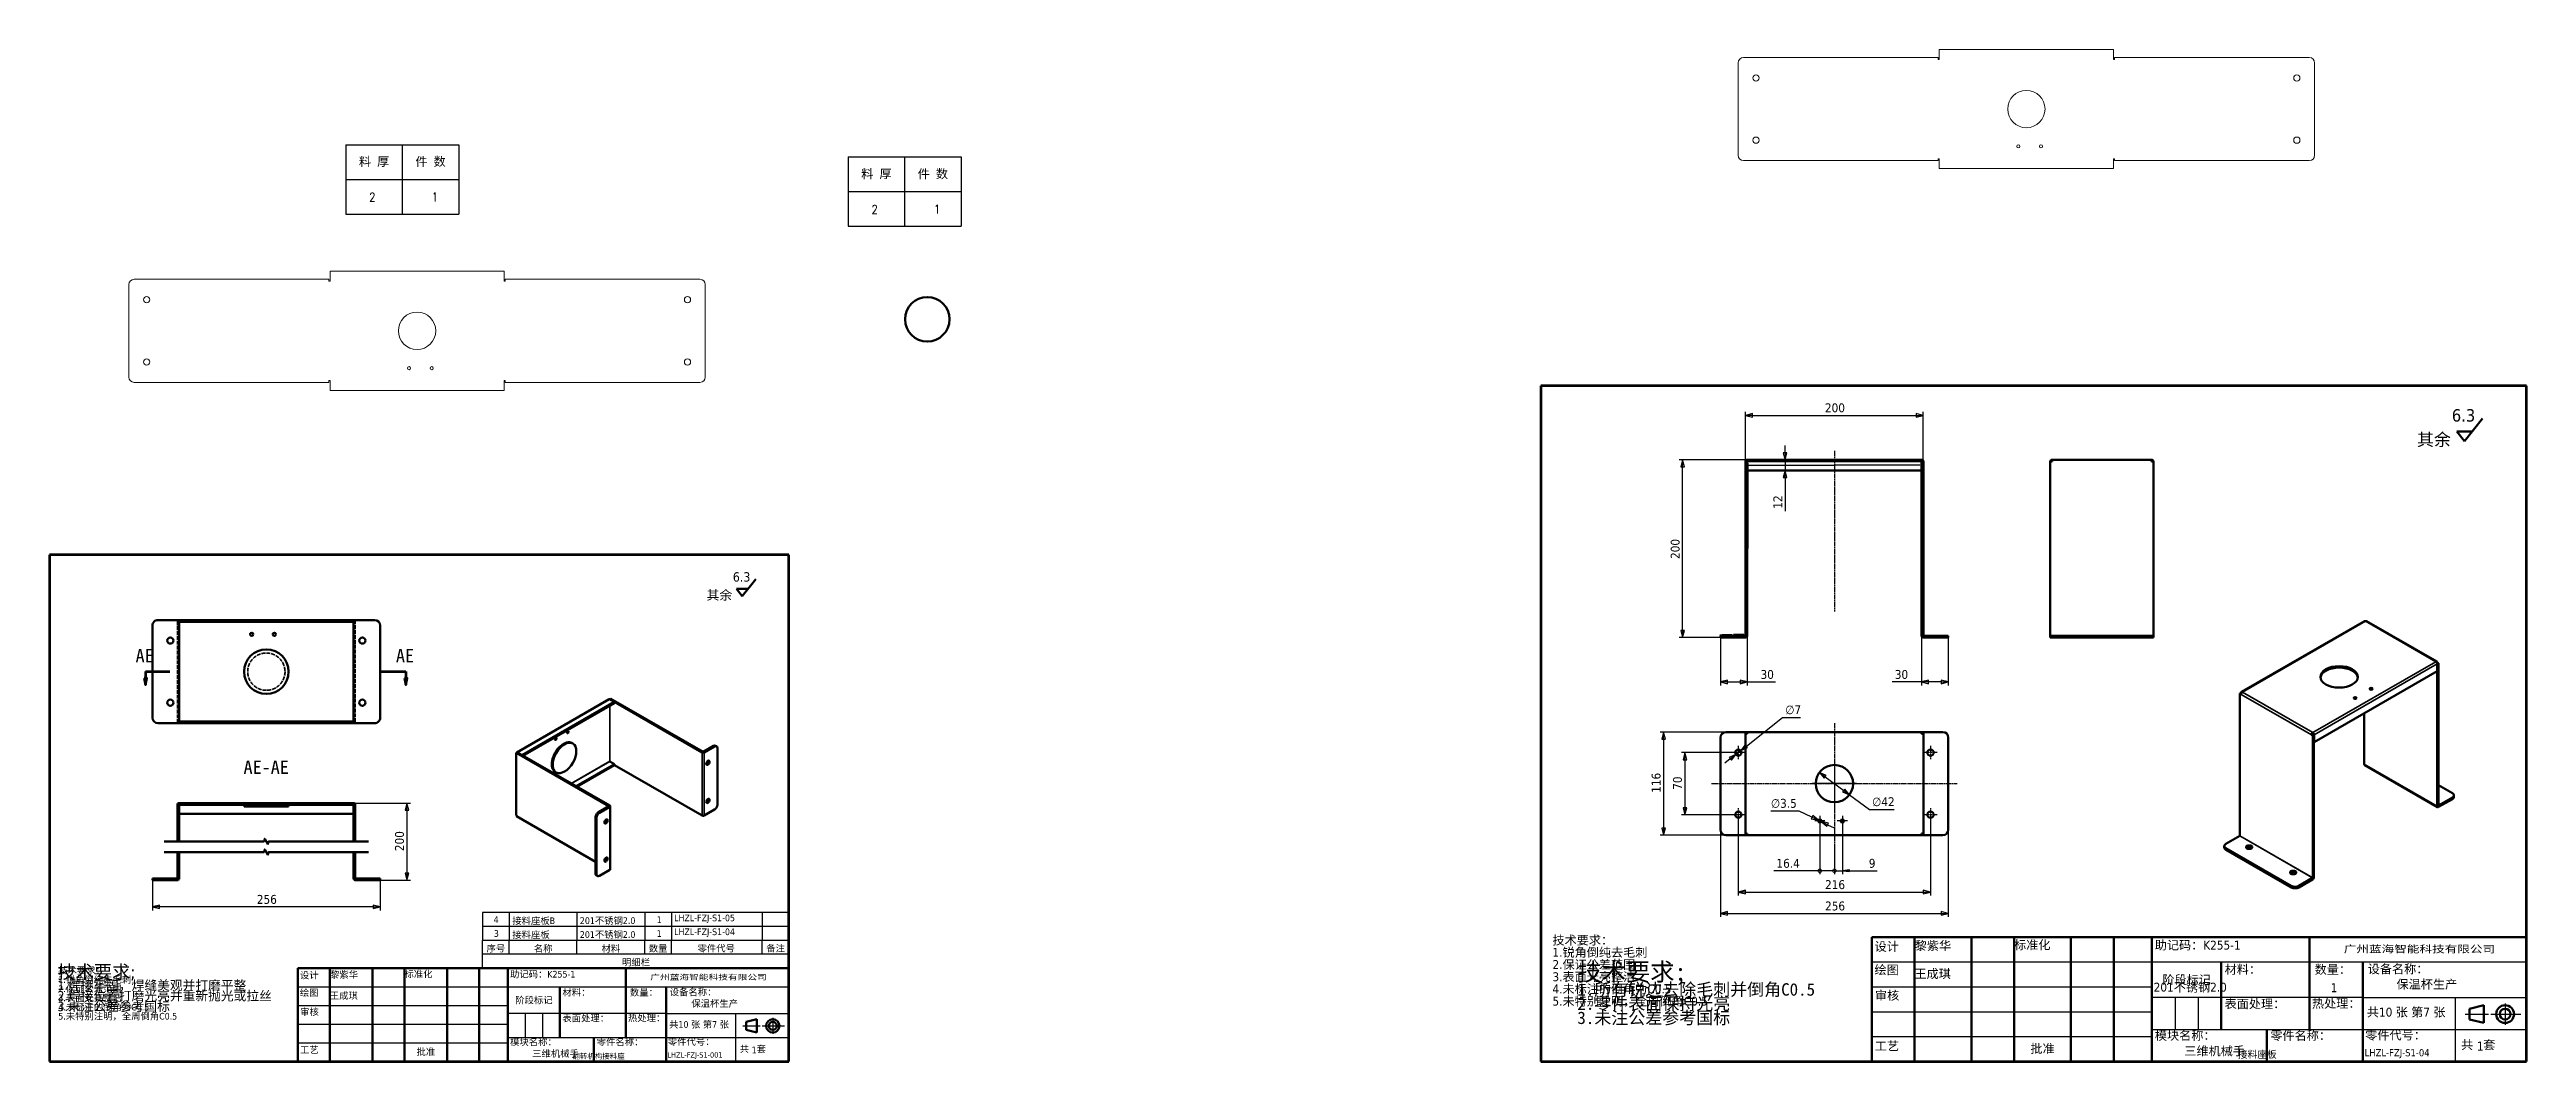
# Model space of a CAD drawing. Header units: millimetres. Extents: x 1472 to 285341, y -86221 to 5170.
# Drawn here: x 18841 to 21625, y -3300 to -2162 of the extents above; entities that cross this region are included whole.
import ezdxf
from ezdxf.enums import TextEntityAlignment as Align

# ---------------------------------------------------------------- set-up
doc = ezdxf.new("R2010")
doc.units = ezdxf.units.MM
doc.linetypes.add('CHAIN', pattern=[0.3543, 0.2362, -0.0295, 0.0591, -0.0295])
doc.linetypes.add('DASHED', pattern=[0.2067, 0.1654, -0.0413])
for name, color, linetype, lineweight, true_color in [('中心标记 (ISO)', 1, 'Continuous', 25, 0xff0000), ('中心线 (ISO)', 1, 'Continuous', 25, 0xff0000), ('尺寸 (ISO)', 5, 'Continuous', 25, 0x0000ff)]:
    doc.layers.add(name, color=color, linetype=linetype, lineweight=lineweight, true_color=true_color)
for name, color, linetype, lineweight in [('剖切线 (ISO)', 7, 'CHAIN', 70), ('剖面线 (ISO)', 7, 'Continuous', 18), ('可见 (ISO)', 7, 'Continuous', 50), ('可见窄的 (ISO)', 7, 'Continuous', 35), ('图框 (ISO)', 7, 'Continuous', 70), ('折线 (ISO)', 7, 'Continuous', 50), ('标注线', 3, 'Continuous', 18), ('标题 (ISO)', 7, 'Continuous', 50), ('符号 (ISO)', 7, 'Continuous', 25), ('隐藏 (ISO)', 7, 'DASHED', 35)]:
    doc.layers.add(name, color=color, linetype=linetype, lineweight=lineweight)
doc.styles.add('DIM', font='romans.shx', dxfattribs={"width": 0.8, "bigfont": 'bigfont.shx'})
doc.styles.get("Standard").update_dxf_attribs({"font": 'arial.ttf'})
doc.styles.add('文本样式19', font='tahoma.ttf')
doc.styles.add('文本样式91', font='tahoma.ttf')
doc.styles.add('标签文本 (ISO)', font='simfang.ttf')
doc.styles.add('注释文本 (ISO)', font='tahoma.ttf')
doc.dimstyles.get("Standard").update_dxf_attribs({"dimtxt": 0.18, "dimasz": 0.18, "dimexe": 0.18, "dimexo": 0.0625, "dimgap": 0.09, "dimtad": 0, "dimtih": 1, "dimtoh": 1, "dimdec": 4, "dimzin": 0, "dimdsep": 46, "dimtxsty": 'Standard', "dimcen": 0.09, "dimadec": 0, "dimazin": 0, "dimtfac": 1, "dimtdec": 4, "dimtofl": 0, "dimtmove": 0, "dimatfit": 3, "dimfxl": 0, "dimtolj": 1, "dimtzin": 0, "dimarcsym": 0})
doc.dimstyles.new('默认 (GB)', dxfattribs={"dimscale": 4, "dimtxt": 2.5, "dimasz": 2, "dimexe": 1, "dimexo": 0, "dimgap": 0.75, "dimtad": 1, "dimtoh": 1, "dimrnd": 1e-08, "dimdsep": 46, "dimtxsty": '注释文本 (ISO)', "dimblk": 'Filled-1', "dimcen": 0.09, "dimdle": 10, "dimclrd": 256, "dimclre": 256, "dimclrt": 256, "dimaunit": 1, "dimazin": 2, "dimtfac": 0.8, "dimtdec": 3, "dimtmove": 0, "dimatfit": 3, "dimldrblk": 'Filled-2', "dimfxl": 0, "dimtolj": 1, "dimtzin": 0, "dimlwd": -1, "dimlwe": -1, "dimarcsym": 0})

msp = doc.modelspace()

# ---------------------------------------------------------------- texts
at = {"layer": '符号 (ISO)'}
for s, insert, char_height, attachment_point, style in [('AE-AE', (19058.64461, -2976.5578), 15, 7, '标签文本 (ISO)'), ('{1}', (21404.88008, -3212.18267), 10, 1, '注释文本 (ISO)')]:
    msp.add_mtext(s, dxfattribs=dict(at, insert=insert, char_height=char_height, attachment_point=attachment_point, style=style))

# ---------------------------------------------------------------- blocks, each defined once
blk = doc.blocks.new('图框 A3-A4')
at = {"layer": '图框 (ISO)'}
for p, q in [((287, 200), (10, 200)), ((10, 200), (10, 10)), ((287, 10), (287, 200)), ((10, 10), (287, 10))]:
    blk.add_line(p, q, dxfattribs=at)
blk = doc.blocks.new('标题栏 GB1')
at = {"layer": '标题 (ISO)'}
for p, q in [((361.15, 211.7), (366.21, 218.12)), ((361.15, 211.7), (359.01, 214.46)), ((359.01, 214.46), (363.33, 214.46)), ((194.57, 65.23), (194.57, 72.23)), ((194.57, 72.23), (378.57, 72.23)), ((206.57, 65.23), (206.57, 72.23)), ((222.57, 65.23), (222.57, 72.23)), ((234.57, 65.23), (234.57, 72.23)), ((250.57, 65.23), (250.57, 72.23)), ((262.57, 65.23), (262.57, 72.23)), ((273.31, 65.23), (273.31, 72.23)), ((317.57, 65.23), (317.57, 72.23)), ((378.57, 72.23), (378.57, 65.23)), ((194.57, 37.23), (194.57, 65.23)), ((206.57, 37.23), (206.57, 65.23)), ((222.57, 44.23), (222.57, 65.23)), ((234.57, 37.23), (234.57, 65.23)), ((250.57, 37.23), (250.57, 65.23)), ((262.57, 37.23), (262.57, 65.23)), ((273.31, 65.23), (273.31, 37.23)), ((317.57, 55.23), (317.57, 65.23)), ((378.57, 65.23), (378.57, 37.23)), ((317.57, 55.23), (317.57, 46.23)), ((366.57, 53.06), (362.57, 52.06)), ((362.57, 52.06), (362.57, 49.06)), ((362.57, 49.06), (366.57, 48.06)), ((366.57, 48.06), (366.57, 53.06)), ((222.57, 44.23), (222.57, 37.23)), ((305.57, 46.23), (305.57, 37.23)), ((378.57, 37.23), (194.57, 37.23))]:
    blk.add_line(p, q, dxfattribs=at)
at = {"layer": '标题 (ISO)', "lineweight": 25}
for p, q in [((194.57, 65.23), (273.31, 65.23)), ((273.31, 65.23), (378.57, 65.23)), ((194.57, 58.23), (273.31, 58.23)), ((194.57, 51.23), (273.31, 51.23)), ((332.57, 55.23), (273.31, 55.23)), ((279.81, 55.23), (279.81, 46.23)), ((286.31, 55.23), (286.31, 46.23)), ((332.57, 55.23), (378.57, 55.23)), ((358.57, 55.23), (358.57, 46.23)), ((361.32, 50.56), (367.88, 50.56)), ((368.55, 50.56), (370.07, 50.56)), ((370.07, 50.56), (376.97, 50.56)), ((372.58, 53.56), (372.58, 47.56)), ((194.57, 44.23), (273.31, 44.23)), ((273.31, 46.23), (378.57, 46.23)), ((358.57, 46.23), (358.57, 37.23))]:
    blk.add_line(p, q, dxfattribs=at)
at = {"layer": '标题 (ISO)', "lineweight": 50}
for p, q in [((292.81, 65.23), (292.81, 46.23)), ((332.57, 65.23), (332.57, 37.23))]:
    blk.add_line(p, q, dxfattribs=at)
at = {"layer": '标题 (ISO)'}
for radius in [2.5, 1.5]:
    blk.add_circle((372.57, 50.56), radius, dxfattribs=at)
at = {"layer": '标题 (ISO)', "style": '注释文本 (ISO)'}
blk.add_text('阶段标记', height=2.5, dxfattribs=at).set_placement((283.06, 60.23), align=Align.MIDDLE_CENTER)
for s, insert, char_height, attachment_point in [('\\fTahoma|b0|i0;\\H3.5000;6.3', (357.6, 220.71), 3.5, 1), ('\\fTahoma|b0|i0;\\H3.5000;其余', (347.8, 213.91), 3.5, 1), ('\\fTahoma|b0|i0;设计', (195.38, 70.83), 2.5, 1), ('\\f仿宋|b0|i0;\\H2.5000;黎紫华', (206.66, 71.05), 2.5, 1), ('\\fTahoma|b0|i0;标准化', (234.57, 71.28), 2.5, 1), ('助记码：K255-1', (274.11, 71.21), 2.5, 1), ('\\fTahoma|b0|i0;\\W1.30;\\H2.0000;广州\\fArial|b0|i0;\\W1.30;\\H2.0000;蓝海\\fTahoma|b0|i0;\\W1.30;\\H2.0000;智能科技有限公司', (348.5, 68.73), 2, 5), ('\\fTahoma|b0|i0;绘图', (195.35, 64.28), 2.5, 1), ('\\fTahoma|b0|i0;材料：', (293.76, 64.39), 2.5, 1), ('\\fTahoma|b0|i0;数量：', (319.04, 64.37), 2.5, 1), ('\\fTahoma|b0|i0;设备名称：', (333.96, 64.5), 2.5, 1), ('\\fTahoma|b0|i0;审核', (195.48, 57.07), 2.5, 1), ('保温杯生产', (342.05, 60.22), 2.5, 1), ('\\fTahoma|b0|i0;热处理：', (318.29, 54.82), 2.5, 1), ('\\fTahoma|b0|i0;批准', (242.57, 40.73), 2.5, 5), ('\\fTahoma|b0|i0;模块名称：', (274.14, 45.81), 2.5, 1), ('三维机械手', (282.42, 41.45), 2.5, 1), ('\\fTahoma|b0|i0;零件名称：', (306.59, 45.8), 2.5, 1), ('\\fTahoma|b0|i0;零件代号：', (333.25, 45.9), 2.5, 1), ('1', (364.63, 42.81), 2.5, 1)]:
    blk.add_mtext(s, dxfattribs=dict(at, insert=insert, char_height=char_height, attachment_point=attachment_point))
at = {"layer": '标题 (ISO)', "insert": (104.85, 72.61), "char_height": 2.5, "attachment_point": 1, "line_spacing_factor": 0.823237, "style": '注释文本 (ISO)'}
blk.add_mtext('\\fTahoma|b0|i0;技术要求：\\P1.锐角倒纯去毛刺\\P2.保证公差范围\\P3.表面光亮整洁\\P4.未标注的倒角为C0.5\\P5.未特别注明，全周倒角C0.5\\P', dxfattribs=at)
at = {"layer": '标题 (ISO)', "char_height": 2.5, "attachment_point": 1, "style": '注释文本 (ISO)'}
for s, insert, width in [('\\f仿宋|b0|i0;\\H2.5000;王成琪', (206.57, 63.16), 11.2281), ('\\fTahoma|b0|i0;表面处理：', (293.74, 54.71), 17.19), ('\\fTahoma|b0|i0;工艺', (195.45, 42.85), 6.876), ('\\fTahoma|b0|i0;  共   套', (358.32, 43.18), 17.7919)]:
    blk.add_mtext(s, dxfattribs=dict(at, insert=insert, width=width))
at = {"layer": '标题 (ISO)', "insert": (333.72, 52.37), "char_height": 2.5, "width": 27.2374, "attachment_point": 1, "line_spacing_factor": 0.987884, "style": '注释文本 (ISO)'}
blk.add_mtext('共10 张 第7 张', dxfattribs=at)
at = {"layer": '标题 (ISO)'}
for tag, p, height, style in [('材料_001', (293.5, 56.7), 2.5, '注释文本 (ISO)'), ('零件代号_001', (306.4, 37.87), 2, '文本样式91'), ('描述_001', (333.1, 38.7), 2, '文本样式91')]:
    blk.add_attdef(tag, p, '', height=height, dxfattribs=dict(at, style=style))
at = {"layer": '标题 (ISO)', "style": '文本样式91'}
blk.add_attdef('热处理', text='', height=2, dxfattribs=at).set_placement((318.2, 50.63), align=Align.TOP_LEFT)
at = {"layer": '标题 (ISO)', "style": '文本样式19'}
for tag, p in [('工程核准人', (256.57, 40.73)), ('工程批准日期', (267.94, 40.73))]:
    blk.add_attdef(tag, text='', height=1, dxfattribs=at).set_placement(p, align=Align.MIDDLE_CENTER)
blk = doc.blocks.new('明细栏')
at = {"layer": '符号 (ISO)'}
for p, q in [((287, 65.83), (172.22, 65.83)), ((172.22, 65.83), (172.22, 55.41)), ((182.22, 65.83), (182.22, 55.41)), ((207.62, 65.83), (207.62, 55.41)), ((233.02, 65.83), (233.02, 55.41)), ((243.02, 65.83), (243.02, 55.41)), ((277, 65.83), (277, 55.41)), ((287, 65.83), (287, 55.41)), ((287, 60.62), (172.22, 60.62)), ((287, 55.41), (172.22, 55.41)), ((172.22, 50.21), (172.22, 55.41)), ((172.22, 45), (172.22, 50.21)), ((287, 50.21), (172.22, 50.21)), ((182.22, 50.21), (182.22, 55.41)), ((207.62, 50.21), (207.62, 55.41)), ((233.02, 50.21), (233.02, 55.41)), ((243.02, 50.21), (243.02, 55.41)), ((277, 50.21), (277, 55.41)), ((287, 50.21), (287, 55.41)), ((287, 45), (287, 50.21)), ((287, 45), (172.22, 45))]:
    blk.add_line(p, q, dxfattribs=at)
at = {"layer": '符号 (ISO)', "char_height": 2.5, "attachment_point": 7, "style": '注释文本 (ISO)'}
for s, insert in [('LHZL-FZJ-S1-05', (244.03, 61.92)), ('4', (176.41, 61.96)), ('3', (176.5, 56.72)), ('接料座板B', (183.4, 61.23)), ('接料座板', (183.4, 56.02)), ('201不锈钢2.0', (208.71, 61.29)), ('201不锈钢2.0', (208.71, 56.08)), ('1', (237.53, 61.95)), ('1', (237.53, 56.74)), ('LHZL-FZJ-S1-04', (244.03, 56.71)), ('序号', (173.75, 50.87)), ('名称', (191.46, 50.83)), ('材料', (216.83, 50.83)), ('明细栏', (224.52, 45.67)), ('数量', (234.53, 50.89)), ('零件代号', (252.81, 50.87)), ('备注', (278.56, 50.9))]:
    blk.add_mtext(s, dxfattribs=dict(at, insert=insert))
blk = doc.blocks.new('焊接')
at = {"layer": '符号 (ISO)', "insert": (-44.54, 11.05), "char_height": 2.5, "width": 89.076, "attachment_point": 1, "line_spacing_factor": 0.683636, "style": '注释文本 (ISO)'}
blk.add_mtext('{\\H2x;技术要求;\\P\\H0.7x;1.焊接牢固，焊缝美观并打磨平整\\H2.12498x; \\H0.47059x;\\P2.焊接位置打磨光亮并重新抛光或拉丝\\H1.84035x; \\H0.54337x;\\P3.未注公差参考国标\\H1.80945x; }', dxfattribs=at)
blk = doc.blocks.new('2dTransSection0')
at = {"layer": '剖切线 (ISO)', "linetype": 'Continuous'}
for p, q in [((45.44, 153.7), (45.94, 151.2)), ((46.44, 153.7), (45.44, 153.7)), ((45.94, 156.2), (45.94, 153.7)), ((45.94, 153.7), (45.94, 151.2)), ((45.94, 151.2), (46.44, 153.7)), ((143, 153.7), (143.5, 151.2)), ((144, 153.7), (143, 153.7)), ((143.5, 156.2), (143.5, 153.7)), ((143.5, 153.7), (143.5, 151.2)), ((143.5, 151.2), (144, 153.7))]:
    blk.add_line(p, q, dxfattribs=at)
at = {"layer": '剖切线 (ISO)', "linetype": 'Continuous', "lineweight": 140}
for p, q in [((45.94, 156.2), (55.08, 156.2)), ((134.36, 156.2), (143.5, 156.2))]:
    blk.add_line(p, q, dxfattribs=at)
at = {"layer": '剖切线 (ISO)', "linetype": 'Continuous', "flags": 128}
for points in [[(45.44, 153.7), (45.94, 151.2), (46.44, 153.7), (45.44, 153.7)], [(143, 153.7), (143.5, 151.2), (144, 153.7), (143, 153.7)]]:
    blk.add_lwpolyline(points, dxfattribs=at)
at = {"layer": '剖切线 (ISO)'}
for points in [[(45.44, 153.7), (45.94, 151.2), (46.44, 153.7), (45.44, 153.7)], [(143, 153.7), (143.5, 151.2), (144, 153.7), (143, 153.7)]]:
    blk.add_solid(points, dxfattribs=at)
at = {"layer": '剖切线 (ISO)', "char_height": 5, "attachment_point": 7, "style": '标签文本 (ISO)'}
for insert in [(42.23, 159.7), (139.79, 159.7)]:
    blk.add_mtext('AE', dxfattribs=dict(at, insert=insert))
blk = doc.blocks.new('Filled-1')
at = {"color": 0}
for p, q in [((0, 0), (-1, 0.25)), ((-1, 0.25), (-1, -0.25)), ((-1, 0), (0, 0)), ((-1, -0.25), (0, 0))]:
    blk.add_line(p, q, dxfattribs=at)
at = {"color": 0, "flags": 128}
blk.add_lwpolyline([(-1, -0.25), (0, 0), (-1, 0.25), (-1, -0.25)], dxfattribs=at)
at = {"color": 0}
blk.add_solid([(-1, -0.25), (0, 0), (-1, 0.25), (-1, -0.25)], dxfattribs=at)
blk = doc.blocks.new('*D514')
at = {"layer": 'Defpoints', "color": 0, "transparency": 16777216}
for p in [(19182.2, -3009.5), (19212.3, -3096.2), (19242.3, -3096.2)]:
    blk.add_point(p, dxfattribs=at)
at = {"layer": '尺寸 (ISO)', "transparency": 16777216}
for p, q in [((19182.2, -3009.5), (19246.3, -3009.5)), ((19242.3, -3017.5), (19242.3, -3088.2)), ((19212.3, -3096.2), (19246.3, -3096.2))]:
    blk.add_line(p, q, dxfattribs=at)
at = {"layer": '尺寸 (ISO)', "transparency": 16777216, "xscale": 8, "yscale": 8, "zscale": 8}
for p, rotation in [((19242.3, -3009.5), 90), ((19242.3, -3096.2), 270)]:
    blk.add_blockref('Filled-1', p, dxfattribs=dict(at, rotation=rotation))
at = {"layer": '尺寸 (ISO)', "transparency": 16777216, "insert": (19228.9, -3063.5), "char_height": 10, "attachment_point": 1, "rotation": 90, "style": '注释文本 (ISO)'}
blk.add_mtext('\\A1;200', dxfattribs=at)
blk = doc.blocks.new('Filled-2')
at = {"color": 0}
for p, q in [((0, 0), (-1, 0.125)), ((-1, 0.125), (-1, -0.125)), ((-1, 0), (0, 0)), ((-1, -0.125), (0, 0))]:
    blk.add_line(p, q, dxfattribs=at)
at = {"color": 0, "flags": 128}
blk.add_lwpolyline([(-1, -0.125), (0, 0), (-1, 0.125), (-1, -0.125)], dxfattribs=at)
at = {"color": 0}
blk.add_solid([(-1, -0.125), (0, 0), (-1, 0.125), (-1, -0.125)], dxfattribs=at)
blk = doc.blocks.new('*D515')
at = {"layer": 'Defpoints', "color": 0, "transparency": 16777216}
for p in [(18956.3, -3096.2), (19212.3, -3096.2), (18956.3, -3126.2)]:
    blk.add_point(p, dxfattribs=at)
at = {"layer": '尺寸 (ISO)', "transparency": 16777216}
for p, q in [((18956.3, -3096.2), (18956.3, -3130.2)), ((19212.3, -3096.2), (19212.3, -3130.2)), ((19204.3, -3126.2), (18964.3, -3126.2))]:
    blk.add_line(p, q, dxfattribs=at)
at = {"layer": '尺寸 (ISO)', "transparency": 16777216, "xscale": 8, "yscale": 8, "zscale": 8, "rotation": 180}
blk.add_blockref('Filled-1', (18956.3, -3126.2), dxfattribs=at)
at = {"layer": '尺寸 (ISO)', "transparency": 16777216, "xscale": 8, "yscale": 8, "zscale": 8}
blk.add_blockref('Filled-1', (19212.3, -3126.2), dxfattribs=at)
at = {"layer": '尺寸 (ISO)', "transparency": 16777216, "insert": (19073.6, -3112.8), "char_height": 10, "attachment_point": 1, "style": '注释文本 (ISO)'}
blk.add_mtext('\\A1;256', dxfattribs=at)
blk = doc.blocks.new('*D535')
at = {"layer": 'Defpoints', "color": 0, "transparency": 16777216}
for p in [(20724.9, -2929.6), (20654.9, -3045.6), (20724.9, -3045.6)]:
    blk.add_point(p, dxfattribs=at)
at = {"layer": '尺寸 (ISO)', "transparency": 16777216}
for p, q in [((20724.9, -2929.6), (20650.9, -2929.6)), ((20654.9, -2937.6), (20654.9, -3037.6)), ((20724.9, -3045.6), (20650.9, -3045.6))]:
    blk.add_line(p, q, dxfattribs=at)
at = {"layer": '尺寸 (ISO)', "transparency": 16777216, "xscale": 8, "yscale": 8, "zscale": 8}
for p, rotation in [((20654.9, -2929.6), 90), ((20654.9, -3045.6), 270)]:
    blk.add_blockref('Filled-1', p, dxfattribs=dict(at, rotation=rotation))
at = {"layer": '尺寸 (ISO)', "transparency": 16777216, "insert": (20641.5, -2997.9), "char_height": 10, "attachment_point": 1, "rotation": 90, "style": '注释文本 (ISO)'}
blk.add_mtext('\\A1;116', dxfattribs=at)
blk = doc.blocks.new('*D536')
at = {"layer": 'Defpoints', "color": 0, "transparency": 16777216}
for p in [(20738.9, -2952.6), (20678.9, -3022.6), (20738.9, -3022.6)]:
    blk.add_point(p, dxfattribs=at)
at = {"layer": '尺寸 (ISO)', "transparency": 16777216}
for p, q in [((20738.9, -2952.6), (20674.9, -2952.6)), ((20678.9, -2960.6), (20678.9, -3014.6)), ((20738.9, -3022.6), (20674.9, -3022.6))]:
    blk.add_line(p, q, dxfattribs=at)
at = {"layer": '尺寸 (ISO)', "transparency": 16777216, "xscale": 8, "yscale": 8, "zscale": 8}
for p, rotation in [((20678.9, -2952.6), 90), ((20678.9, -3022.6), 270)]:
    blk.add_blockref('Filled-1', p, dxfattribs=dict(at, rotation=rotation))
at = {"layer": '尺寸 (ISO)', "transparency": 16777216, "insert": (20665.5, -2994.5), "char_height": 10, "attachment_point": 1, "rotation": 90, "style": '注释文本 (ISO)'}
blk.add_mtext('\\A1;70', dxfattribs=at)
blk = doc.blocks.new('*D537')
at = {"layer": 'Defpoints', "color": 0, "transparency": 16777216}
for p in [(20738.9, -3022.6), (20954.9, -3022.6), (20954.9, -3109.6)]:
    blk.add_point(p, dxfattribs=at)
at = {"layer": '尺寸 (ISO)', "transparency": 16777216}
for p, q in [((20738.9, -3022.6), (20738.9, -3113.6)), ((20954.9, -3022.6), (20954.9, -3113.6)), ((20746.9, -3109.6), (20946.9, -3109.6))]:
    blk.add_line(p, q, dxfattribs=at)
at = {"layer": '尺寸 (ISO)', "transparency": 16777216, "xscale": 8, "yscale": 8, "zscale": 8, "rotation": 180}
blk.add_blockref('Filled-1', (20738.9, -3109.6), dxfattribs=at)
at = {"layer": '尺寸 (ISO)', "transparency": 16777216, "xscale": 8, "yscale": 8, "zscale": 8}
blk.add_blockref('Filled-1', (20954.9, -3109.6), dxfattribs=at)
at = {"layer": '尺寸 (ISO)', "transparency": 16777216, "insert": (20836.4, -3096.2), "char_height": 10, "attachment_point": 1, "style": '注释文本 (ISO)'}
blk.add_mtext('\\A1;216', dxfattribs=at)
blk = doc.blocks.new('*D538')
at = {"layer": 'Defpoints', "color": 0, "transparency": 16777216}
for p in [(20718.9, -2823.2), (20748.9, -2821.1), (20748.9, -2873.2)]:
    blk.add_point(p, dxfattribs=at)
at = {"layer": '尺寸 (ISO)', "transparency": 16777216}
for p, q in [((20718.9, -2823.2), (20718.9, -2877.2)), ((20748.9, -2821.1), (20748.9, -2877.2)), ((20726.9, -2873.2), (20740.9, -2873.2)), ((20748.9, -2873.2), (20780.7, -2873.2))]:
    blk.add_line(p, q, dxfattribs=at)
at = {"layer": '尺寸 (ISO)', "transparency": 16777216, "xscale": 8, "yscale": 8, "zscale": 8, "rotation": 180}
blk.add_blockref('Filled-1', (20718.9, -2873.2), dxfattribs=at)
at = {"layer": '尺寸 (ISO)', "transparency": 16777216, "xscale": 8, "yscale": 8, "zscale": 8}
blk.add_blockref('Filled-1', (20748.9, -2873.2), dxfattribs=at)
at = {"layer": '尺寸 (ISO)', "transparency": 16777216, "insert": (20763.9, -2859.7), "char_height": 10, "attachment_point": 1, "style": '注释文本 (ISO)'}
blk.add_mtext('\\A1;30', dxfattribs=at)
blk = doc.blocks.new('*D539')
at = {"layer": 'Defpoints', "color": 0, "transparency": 16777216}
for p in [(20676.3, -2623.2), (20749, -2623.2), (20724.9, -2823.2)]:
    blk.add_point(p, dxfattribs=at)
at = {"layer": '尺寸 (ISO)', "transparency": 16777216}
for p, q in [((20749, -2623.2), (20672.3, -2623.2)), ((20676.3, -2815.2), (20676.3, -2631.2)), ((20724.9, -2823.2), (20672.3, -2823.2))]:
    blk.add_line(p, q, dxfattribs=at)
at = {"layer": '尺寸 (ISO)', "transparency": 16777216, "xscale": 8, "yscale": 8, "zscale": 8}
for p, rotation in [((20676.3, -2623.2), 90), ((20676.3, -2823.2), 270)]:
    blk.add_blockref('Filled-1', p, dxfattribs=dict(at, rotation=rotation))
at = {"layer": '尺寸 (ISO)', "transparency": 16777216, "insert": (20662.9, -2734.8), "char_height": 10, "attachment_point": 1, "rotation": 90, "style": '注释文本 (ISO)'}
blk.add_mtext('\\A1;200', dxfattribs=at)
blk = doc.blocks.new('*D540')
at = {"layer": 'Defpoints', "color": 0, "transparency": 16777216}
for p in [(20944.9, -2821.1), (20974.9, -2823.2), (20944.9, -2873.2)]:
    blk.add_point(p, dxfattribs=at)
at = {"layer": '尺寸 (ISO)', "transparency": 16777216}
for p, q in [((20944.9, -2821.1), (20944.9, -2877.2)), ((20974.9, -2823.2), (20974.9, -2877.2)), ((20944.9, -2873.2), (20911.8, -2873.2)), ((20966.9, -2873.2), (20952.9, -2873.2))]:
    blk.add_line(p, q, dxfattribs=at)
at = {"layer": '尺寸 (ISO)', "transparency": 16777216, "xscale": 8, "yscale": 8, "zscale": 8, "rotation": 180}
blk.add_blockref('Filled-1', (20944.9, -2873.2), dxfattribs=at)
at = {"layer": '尺寸 (ISO)', "transparency": 16777216, "xscale": 8, "yscale": 8, "zscale": 8}
blk.add_blockref('Filled-1', (20974.9, -2873.2), dxfattribs=at)
at = {"layer": '尺寸 (ISO)', "transparency": 16777216, "insert": (20914.8, -2859.7), "char_height": 10, "attachment_point": 1, "style": '注释文本 (ISO)'}
blk.add_mtext('\\A1;30', dxfattribs=at)
blk = doc.blocks.new('*D541')
at = {"layer": 'Defpoints', "color": 0, "transparency": 16777216}
for p in [(20791.5, -2635.2), (20800.2, -2623.2), (20800.2, -2635.2)]:
    blk.add_point(p, dxfattribs=at)
at = {"layer": '尺寸 (ISO)', "transparency": 16777216}
for p, q in [((20791.5, -2615.2), (20791.5, -2607.2)), ((20791.5, -2623.2), (20791.5, -2635.2)), ((20791.5, -2643.2), (20791.5, -2681.2))]:
    blk.add_line(p, q, dxfattribs=at)
at = {"layer": '尺寸 (ISO)', "transparency": 16777216, "xscale": 8, "yscale": 8, "zscale": 8}
for p, rotation in [((20791.5, -2623.2), 270), ((20791.5, -2635.2), 90)]:
    blk.add_blockref('Filled-1', p, dxfattribs=dict(at, rotation=rotation))
at = {"layer": '尺寸 (ISO)', "transparency": 16777216, "insert": (20778.3, -2678.2), "char_height": 10, "attachment_point": 1, "rotation": 90, "style": '注释文本 (ISO)'}
blk.add_mtext('\\A1;12', dxfattribs=at)
blk = doc.blocks.new('*D542')
at = {"layer": 'Defpoints', "color": 0, "transparency": 16777216}
for p in [(20946.9, -2573.2), (20746.9, -2625.3), (20946.9, -2625.3)]:
    blk.add_point(p, dxfattribs=at)
at = {"layer": '尺寸 (ISO)', "transparency": 16777216}
for p, q in [((20746.9, -2625.3), (20746.9, -2569.2)), ((20754.9, -2573.2), (20938.9, -2573.2)), ((20946.9, -2625.3), (20946.9, -2569.2))]:
    blk.add_line(p, q, dxfattribs=at)
at = {"layer": '尺寸 (ISO)', "transparency": 16777216, "xscale": 8, "yscale": 8, "zscale": 8, "rotation": 180}
blk.add_blockref('Filled-1', (20746.9, -2573.2), dxfattribs=at)
at = {"layer": '尺寸 (ISO)', "transparency": 16777216, "xscale": 8, "yscale": 8, "zscale": 8}
blk.add_blockref('Filled-1', (20946.9, -2573.2), dxfattribs=at)
at = {"layer": '尺寸 (ISO)', "transparency": 16777216, "insert": (20836.3, -2559.7), "char_height": 10, "attachment_point": 1, "style": '注释文本 (ISO)'}
blk.add_mtext('\\A1;200', dxfattribs=at)
blk = doc.blocks.new('*D543')
at = {"layer": 'Defpoints', "color": 0, "transparency": 16777216}
for p in [(20741.7, -2950.4), (20736.2, -2954.8)]:
    blk.add_point(p, dxfattribs=at)
at = {"layer": '尺寸 (ISO)', "transparency": 16777216}
for p, q in [((20748, -2945.4), (20788.7, -2913.1)), ((20788.7, -2913.1), (20809, -2913.1)), ((20736.2, -2954.8), (20741.7, -2950.4)), ((20729.9, -2959.7), (20723.7, -2964.7))]:
    blk.add_line(p, q, dxfattribs=at)
at = {"layer": '尺寸 (ISO)', "transparency": 16777216, "xscale": 8, "yscale": 8, "zscale": 8}
for p, rotation in [((20741.7, -2950.4), 218.4166436219486), ((20736.2, -2954.8), 38.41664362194857)]:
    blk.add_blockref('Filled-1', p, dxfattribs=dict(at, rotation=rotation))
at = {"layer": '尺寸 (ISO)', "transparency": 16777216, "insert": (20791.7, -2899.4), "char_height": 10, "attachment_point": 1, "style": '注释文本 (ISO)'}
blk.add_mtext('\\A1;∅7', dxfattribs=at)
blk = doc.blocks.new('*D544')
at = {"layer": 'Defpoints', "color": 0, "transparency": 16777216}
for p in [(20718.9, -3039.6), (20974.9, -3039.6), (20974.9, -3133.6)]:
    blk.add_point(p, dxfattribs=at)
at = {"layer": '尺寸 (ISO)', "transparency": 16777216}
for p, q in [((20718.9, -3039.6), (20718.9, -3137.6)), ((20974.9, -3039.6), (20974.9, -3137.6)), ((20726.9, -3133.6), (20966.9, -3133.6))]:
    blk.add_line(p, q, dxfattribs=at)
at = {"layer": '尺寸 (ISO)', "transparency": 16777216, "xscale": 8, "yscale": 8, "zscale": 8, "rotation": 180}
blk.add_blockref('Filled-1', (20718.9, -3133.6), dxfattribs=at)
at = {"layer": '尺寸 (ISO)', "transparency": 16777216, "xscale": 8, "yscale": 8, "zscale": 8}
blk.add_blockref('Filled-1', (20974.9, -3133.6), dxfattribs=at)
at = {"layer": '尺寸 (ISO)', "transparency": 16777216, "insert": (20836.4, -3120.2), "char_height": 10, "attachment_point": 1, "style": '注释文本 (ISO)'}
blk.add_mtext('\\A1;256', dxfattribs=at)
blk = doc.blocks.new('*D545')
at = {"layer": 'Defpoints', "color": 0, "transparency": 16777216}
for p in [(20830, -2975.1), (20863.8, -3000.1)]:
    blk.add_point(p, dxfattribs=at)
at = {"layer": '尺寸 (ISO)', "transparency": 16777216}
for p, q in [((20836.5, -2979.9), (20857.4, -2995.3)), ((20863.8, -3000.1), (20886.4, -3016.7)), ((20886.4, -3016.7), (20914.1, -3016.7))]:
    blk.add_line(p, q, dxfattribs=at)
at = {"layer": '尺寸 (ISO)', "transparency": 16777216, "xscale": 8, "yscale": 8, "zscale": 8}
for p, rotation in [((20830, -2975.1), 143.5668927253), ((20863.8, -3000.1), 323.5668927253)]:
    blk.add_blockref('Filled-1', p, dxfattribs=dict(at, rotation=rotation))
at = {"layer": '尺寸 (ISO)', "transparency": 16777216, "insert": (20889.4, -3002.9), "char_height": 10, "attachment_point": 1, "style": '注释文本 (ISO)'}
blk.add_mtext('\\A1;∅42', dxfattribs=at)
blk = doc.blocks.new('_DotSmall')
at = {"color": 0, "linetype": 'ByBlock', "const_width": 0.5}
blk.add_lwpolyline([(-0.0625, 0, 1), (0.0625, 0, 1)], format="xyb", close=True, dxfattribs=at)
blk = doc.blocks.new('*D546')
at = {"layer": 'Defpoints', "color": 0, "transparency": 16777216}
for p in [(20830.5, -3029.6), (20846.9, -3055.6), (20846.9, -3085.6)]:
    blk.add_point(p, dxfattribs=at)
at = {"layer": '尺寸 (ISO)', "transparency": 16777216}
for p, q in [((20830.5, -3029.6), (20830.5, -3089.6)), ((20846.9, -3055.6), (20846.9, -3089.6)), ((20830.5, -3085.6), (20778.8, -3085.6)), ((20846.9, -3085.6), (20830.5, -3085.6)), ((20846.9, -3085.6), (20854.9, -3085.6))]:
    blk.add_line(p, q, dxfattribs=at)
at = {"layer": '尺寸 (ISO)', "transparency": 16777216, "xscale": 8, "yscale": 8, "zscale": 8}
blk.add_blockref('_DotSmall', (20830.5, -3085.6), dxfattribs=at)
at = {"layer": '尺寸 (ISO)', "transparency": 16777216, "xscale": 8, "yscale": 8, "zscale": 8, "rotation": 180}
blk.add_blockref('_DotSmall', (20846.9, -3085.6), dxfattribs=at)
at = {"layer": '尺寸 (ISO)', "transparency": 16777216, "insert": (20781.8, -3072.2), "char_height": 10, "attachment_point": 1, "style": '注释文本 (ISO)'}
blk.add_mtext('\\A1;16.4', dxfattribs=at)
blk = doc.blocks.new('*D547')
at = {"layer": 'Defpoints', "color": 0, "transparency": 16777216}
for p in [(20855.9, -3029.6), (20846.9, -3055.6), (20855.9, -3085.6)]:
    blk.add_point(p, dxfattribs=at)
at = {"layer": '尺寸 (ISO)', "transparency": 16777216}
for p, q in [((20855.9, -3029.6), (20855.9, -3089.6)), ((20846.9, -3055.6), (20846.9, -3089.6)), ((20846.9, -3085.6), (20838.9, -3085.6)), ((20846.9, -3085.6), (20855.9, -3085.6)), ((20863.9, -3085.6), (20895.1, -3085.6))]:
    blk.add_line(p, q, dxfattribs=at)
at = {"layer": '尺寸 (ISO)', "transparency": 16777216, "xscale": 8, "yscale": 8, "zscale": 8}
blk.add_blockref('_DotSmall', (20846.9, -3085.6), dxfattribs=at)
at = {"layer": '尺寸 (ISO)', "transparency": 16777216, "xscale": 8, "yscale": 8, "zscale": 8, "rotation": 180}
blk.add_blockref('Filled-2', (20855.9, -3085.6), dxfattribs=at)
at = {"layer": '尺寸 (ISO)', "transparency": 16777216, "insert": (20885.6, -3072.2), "char_height": 10, "attachment_point": 1, "style": '注释文本 (ISO)'}
blk.add_mtext('\\A1;9', dxfattribs=at)
blk = doc.blocks.new('*D548')
at = {"layer": 'Defpoints', "color": 0, "transparency": 16777216}
for p in [(20829, -3028.8), (20832.1, -3030.3)]:
    blk.add_point(p, dxfattribs=at)
at = {"layer": '尺寸 (ISO)', "transparency": 16777216}
for p, q in [((20807.3, -3018.4), (20775.6, -3018.4)), ((20821.7, -3025.4), (20807.3, -3018.4)), ((20832.1, -3030.3), (20829, -3028.8)), ((20839.3, -3033.8), (20846.5, -3037.3))]:
    blk.add_line(p, q, dxfattribs=at)
at = {"layer": '尺寸 (ISO)', "transparency": 16777216, "xscale": 8, "yscale": 8, "zscale": 8}
for p, rotation in [((20829, -3028.8), 334.324461017228), ((20832.1, -3030.3), 154.324461017228)]:
    blk.add_blockref('Filled-1', p, dxfattribs=dict(at, rotation=rotation))
at = {"layer": '尺寸 (ISO)', "transparency": 16777216, "insert": (20775.6, -3004.7), "char_height": 10, "attachment_point": 1, "style": '注释文本 (ISO)'}
blk.add_mtext('\\A1;∅3.5', dxfattribs=at)
blk = doc.blocks.new('加工')
at = {"layer": '符号 (ISO)', "insert": (-36.68, 11.05), "char_height": 2.5, "width": 80.4946, "attachment_point": 1, "line_spacing_factor": 0.683636, "style": '注释文本 (ISO)'}
blk.add_mtext('{\\fFangSong|b0|i0|c134|p49;\\H2x;技术要求\\fFangSong|b0|i0|c0|p49;;\\P\\H0.7x;1.\\fFangSong|b0|i0|c134|p49;所有锐边去除毛刺并倒角\\fFangSong|b0|i0|c0|p49;C0.5\\H2.12498x; \\H0.47059x;\\P2.\\fFangSong|b0|i0|c134|p49;零件表面保持光亮\\H1.84035x; \\H0.54337x;\\P\\fFangSong|b0|i0|c0|p49;3.\\fFangSong|b0|i0|c134|p49;未注公差参考国标\\H1.80945x; }', dxfattribs=at)
blk = doc.blocks.new('*D549')
at = {"color": 0, "lineweight": -2, "transparency": 16777216}
for p, q in [((20718.9, -2821), (20718.9, -2819.6)), ((20720.7, -2819.8), (20732.2, -2819.8)), ((20745.1, -2819.8), (20733.7, -2819.8)), ((20746.9, -2821), (20746.9, -2819.6))]:
    blk.add_line(p, q, dxfattribs=at)
at = {"color": 0, "transparency": 16777216}
for points in [[(20720.7, -2819.5), (20720.7, -2820.1), (20718.9, -2819.8)], [(20745.1, -2819.5), (20745.1, -2820.1), (20746.9, -2819.8)]]:
    blk.add_solid(points, dxfattribs=at)
at = {"layer": 'Defpoints', "color": 0, "transparency": 16777216}
for p in [(20718.9, -2819.8), (20718.9, -2821.1), (20746.9, -2821.1)]:
    blk.add_point(p, dxfattribs=at)
at = {"color": 0, "transparency": 16777216, "insert": (20732.9, -2819.8), "char_height": 0.25, "attachment_point": 5}
blk.add_mtext('\\A1;28.0000', dxfattribs=at)
blk = doc.blocks.new('*D550')
at = {"color": 0, "lineweight": -2, "transparency": 16777216}
for p, q in [((20749, -2625.3), (20749, -2629.3)), ((20750.8, -2629.1), (20846.2, -2629.1)), ((20943, -2629.1), (20847.7, -2629.1)), ((20944.8, -2625.3), (20944.8, -2629.3))]:
    blk.add_line(p, q, dxfattribs=at)
at = {"color": 0, "transparency": 16777216}
for points in [[(20750.8, -2628.8), (20750.8, -2629.4), (20749, -2629.1)], [(20943, -2628.8), (20943, -2629.4), (20944.8, -2629.1)]]:
    blk.add_solid(points, dxfattribs=at)
at = {"layer": 'Defpoints', "color": 0, "transparency": 16777216}
for p in [(20749, -2625.3), (20944.8, -2625.3), (20944.8, -2629.1)]:
    blk.add_point(p, dxfattribs=at)
at = {"color": 0, "transparency": 16777216, "insert": (20846.9, -2629.1), "char_height": 0.25, "attachment_point": 5}
blk.add_mtext('\\A1;195.8000', dxfattribs=at)
blk = doc.blocks.new('*D551')
at = {"color": 0, "lineweight": -2, "transparency": 16777216}
for p, q in [((20749.1, -2625.3), (20749.7, -2625.3)), ((20749.6, -2627.1), (20749.6, -2723)), ((20749.6, -2819.4), (20749.6, -2723.4)), ((20749.1, -2821.2), (20749.7, -2821.2))]:
    blk.add_line(p, q, dxfattribs=at)
at = {"color": 0, "transparency": 16777216}
for points in [[(20749.3, -2627.1), (20749.9, -2627.1), (20749.6, -2625.3)], [(20749.3, -2819.4), (20749.9, -2819.4), (20749.6, -2821.2)]]:
    blk.add_solid(points, dxfattribs=at)
at = {"layer": 'Defpoints', "color": 0, "transparency": 16777216}
for p in [(20749, -2625.3), (20749, -2821.2), (20749.6, -2821.2)]:
    blk.add_point(p, dxfattribs=at)
at = {"color": 0, "transparency": 16777216, "insert": (20749.6, -2723.2), "char_height": 0.25, "attachment_point": 5}
blk.add_mtext('\\A1;195.9000', dxfattribs=at)
blk = doc.blocks.new('*T31')
at = {"color": 0, "linetype": 'ByBlock', "lineweight": -2, "transparency": 16777216}
for p, q in [((0, 0), (127, 0)), ((0, 0), (0, -78)), ((63.5, 0), (63.5, -78)), ((127, 0), (127, -78)), ((0, -39), (127, -39)), ((0, -78), (127, -78))]:
    blk.add_line(p, q, dxfattribs=at)
at = {"color": 0, "transparency": 16777216, "char_height": 10, "width": 60.5, "attachment_point": 5}
for s, insert in [('{\\fSimSun|b0|i0|c134|p2;料 厚}', (31.75, -19.5)), ('{\\fSimSun|b0|i0|c134|p2;件 数}', (95.25, -19.5))]:
    blk.add_mtext(s, dxfattribs=dict(at, insert=insert))
blk = doc.blocks.new('圆心打标')
at = {"layer": '标注线'}
for p, q in [((-2.5, 0), (2.5, 0)), ((0, 2.5), (0, -2.5))]:
    blk.add_line(p, q, dxfattribs=at)
blk = doc.blocks.new('拆图参数')
blk.add_blockref('*T31', (-63.5, 78))
at = {"layer": '标注线'}
blk.add_blockref('圆心打标', (67219.69, -21339.81), dxfattribs=at)
at = {"style": 'DIM', "width": 0.8}
blk.add_attdef('6', text='', height=10, dxfattribs=at).set_placement((-37.13, 18.91), align=Align.MIDDLE_LEFT)
blk.add_attdef('1', text='', height=10, dxfattribs=at).set_placement((36.65, 19.27), align=Align.MIDDLE_CENTER)

# ---------------------------------------------------------------- dimensions: what is measured, and where the dimension line sits
dim = msp.add_linear_dim(base=(20749.55587, -2821.16466), p1=(20749.04306, -2625.26466), p2=(20749.04306, -2821.16466), angle=90, dimstyle='Standard', override={"dimtxt": 0.25, "dimasz": 1.8})
dim.commit()
dim.dimension.update_dxf_attribs({"geometry": '*D551', "text_midpoint": (20749.55587, -2723.21466)})
for base, p1, p2, picture, middle in [((20944.84306, -2629.08204), (20749.04306, -2625.26466), (20944.84306, -2625.26466), '*D550', (20846.94306, -2629.08204)), ((20718.94306, -2819.78996), (20746.94306, -2821.06466), (20718.94306, -2821.06466), '*D549', (20732.94306, -2819.78996))]:
    dim = msp.add_linear_dim(base=base, p1=p1, p2=p2, dimstyle='Standard', override={"dimtxt": 0.25, "dimasz": 1.8})
    dim.commit()
    dim.dimension.update_dxf_attribs({"geometry": picture, "text_midpoint": middle})
at = {"layer": '尺寸 (ISO)'}
for base, p1, p2, angle, override, picture, middle in [((20946.94306, -2573.16466), (20746.94306, -2625.26466), (20946.94306, -2625.26466), 180, {"dimtoh": 0, "dimdec": 2, "dimtp": 0, "dimtm": 0, "dimtdec": 2, "dimtofl": 0, "dimatfit": 1}, '*D542', (20846.89306, -2573.16466)), ((20791.46197, -2635.16466), (20800.23257, -2623.16466), (20800.23257, -2635.16466), 270, {"dimtoh": 0, "dimdec": 2, "dimse1": 1, "dimse2": 1, "dimtp": 0, "dimtm": 0, "dimtdec": 2, "dimtofl": 1, "dimatfit": 1}, '*D541', (20791.46197, -2671.72669)), ((20676.27443, -2623.16466), (20724.94306, -2823.16466), (20749.04306, -2623.16466), 270, {"dimtoh": 0, "dimdec": 2, "dimtp": 0, "dimtm": 0, "dimtdec": 2, "dimtofl": 0, "dimatfit": 1}, '*D539', (20676.27443, -2724.16466)), ((20748.94306, -2873.16466), (20718.94306, -2823.16466), (20748.94306, -2821.06466), 180, {"dimtoh": 0, "dimdec": 2, "dimtp": 0, "dimtm": 0, "dimtdec": 2, "dimtofl": 0, "dimatfit": 2}, '*D538', (20770.81181, -2873.16466)), ((20654.94306, -3045.57881), (20724.94306, -2929.57881), (20724.94306, -3045.57881), 270, {"dimtoh": 0, "dimdec": 2, "dimtp": 0, "dimtm": 0, "dimtdec": 2, "dimtofl": 0, "dimatfit": 1}, '*D535', (20654.94306, -2987.61881)), ((20678.94306, -3022.57881), (20738.94306, -2952.57881), (20738.94306, -3022.57881), 90, {"dimtoh": 0, "dimdec": 2, "dimtp": 0, "dimtm": 0, "dimtdec": 2, "dimtofl": 0, "dimatfit": 1}, '*D536', (20678.94306, -2987.61881)), ((20954.94306, -3109.57881), (20738.94306, -3022.57881), (20954.94306, -3022.57881), 180, {"dimtoh": 0, "dimdec": 2, "dimtp": 0, "dimtm": 0, "dimtdec": 2, "dimtofl": 0, "dimatfit": 1}, '*D537', (20847.02306, -3109.57881)), ((20846.94306, -3085.57881), (20830.53596, -3029.57881), (20846.94306, -3055.57881), 180, {"dimtoh": 0, "dimdec": 1, "dimblk1": 'DotSmall', "dimblk2": 'DotSmall', "dimsah": 1, "dimdle": 0, "dimtp": 0, "dimtm": 0, "dimtdec": 2, "dimtofl": 1, "dimatfit": 1}, '*D546', (20794.24644, -3085.57881)), ((20855.93596, -3085.57881), (20846.94306, -3055.57881), (20855.93596, -3029.57881), 180, {"dimtoh": 0, "dimdec": 1, "dimblk1": 'DotSmall', "dimblk2": 'Filled-2', "dimsah": 1, "dimdle": 0, "dimtp": 0, "dimtm": 0, "dimtdec": 2, "dimtofl": 1, "dimatfit": 1}, '*D547', (20888.85024, -3085.57881)), ((20974.94306, -3133.57881), (20718.94306, -3039.57881), (20974.94306, -3039.57881), 180, {"dimtoh": 0, "dimdec": 2, "dimtp": 0, "dimtm": 0, "dimtdec": 2, "dimtofl": 0, "dimatfit": 1}, '*D544', (20847.02306, -3133.57881)), ((18956.29799, -3126.21352), (19212.29799, -3096.21352), (18956.29799, -3096.21349), 180, {"dimtoh": 0, "dimdec": 2, "dimtp": 0, "dimtm": 0, "dimtdec": 2, "dimtofl": 0, "dimatfit": 1}, '*D515', (19084.29799, -3126.21352))]:
    dim = msp.add_linear_dim(base=base, p1=p1, p2=p2, angle=angle, dimstyle='默认 (GB)', override=override, dxfattribs=at)
    dim.commit()
    dim.dimension.update_dxf_attribs({"geometry": picture, "text_midpoint": middle, "dimtype": 160})
dim = msp.add_linear_dim(base=(20944.94306, -2873.16466), p1=(20974.94306, -2823.16466), p2=(20944.94306, -2821.06466), dimstyle='默认 (GB)', override={"dimtoh": 0, "dimdec": 2, "dimtp": 0, "dimtm": 0, "dimtdec": 2, "dimtofl": 0, "dimatfit": 2}, dxfattribs=at)
dim.commit()
dim.dimension.update_dxf_attribs({"geometry": '*D540', "text_midpoint": (20921.74174, -2873.16466), "dimtype": 160})
for p1, p2, picture, middle in [((20736.20077, -2954.75362), (20741.68536, -2950.40399), '*D543', (20800.32514, -2913.14271)), ((20830.0475, -2975.10725), (20863.83863, -3000.05037), '*D545', (20901.75949, -3016.70657)), ((20832.11316, -3030.33704), (20828.95875, -3028.82058), '*D548', (20789.94819, -3018.42239))]:
    dim = msp.add_diameter_dim_2p(p1=p1, p2=p2, dimstyle='默认 (GB)', override={"dimtih": 1, "dimdec": 2, "dimlfac": 1, "dimtp": 0, "dimtm": 0, "dimtdec": 2, "dimatfit": 2}, dxfattribs=at)
    dim.commit()
    dim.dimension.update_dxf_attribs({"geometry": picture, "text_midpoint": middle, "dimtype": 163})
dim = msp.add_linear_dim(base=(19242.298, -3096.21352), p1=(19182.19801, -3009.45285), p2=(19212.29799, -3096.21352), angle=270, text='200', dimstyle='默认 (GB)', override={"dimtoh": 0, "dimdec": 2, "dimlfac": 2.305192, "dimtp": 0, "dimtm": 0, "dimtdec": 2, "dimtofl": 0, "dimatfit": 1}, dxfattribs=at)
dim.commit()
dim.dimension.update_dxf_attribs({"geometry": '*D514', "text_midpoint": (19242.298, -3052.83319), "dimtype": 160})

# ---------------------------------------------------------------- hatches: boundary and pattern name
at = {"layer": '剖面线 (ISO)'}
h = msp.add_hatch(dxfattribs=at)
h.set_pattern_fill('ANSI31', color=256, scale=76.2, style=0)
h.set_pattern_definition([(45, (18810.579, -3330.183), (-6.7352, 6.7352), [])])
edge = h.paths.add_edge_path()
edge.add_line((18986.29799, -3064.63343), (18984.29799, -3064.63343))
edge.add_line((18984.29799, -3064.63343), (18984.29799, -3094.1135))
edge.add_ellipse((18984.19799, -3094.1135), major_axis=(0.1, 0), ratio=1, start_angle=270, end_angle=360, ccw=False)
edge.add_line((18984.19799, -3094.2135), (18956.29799, -3094.21349))
edge.add_line((18956.29799, -3094.21349), (18956.29799, -3096.21349))
edge.add_line((18956.29799, -3096.21349), (18984.19799, -3096.2135))
edge.add_ellipse((18984.19799, -3094.1135), major_axis=(0, -2.1), ratio=1, start_angle=0, end_angle=90)
edge.add_line((18986.29799, -3094.1135), (18986.29799, -3064.63343))
edge = h.paths.add_edge_path()
edge.add_line((18984.29801, -3052.63342), (18986.29801, -3052.63342))
edge.add_line((18986.29801, -3052.63342), (18986.29801, -3011.55283))
edge.add_ellipse((18986.39801, -3011.55283), major_axis=(-0.1, 0), ratio=1, start_angle=270, end_angle=360, ccw=False)
edge.add_line((18986.39801, -3011.45283), (19059.29801, -3011.45284))
edge.add_line((19059.29801, -3011.45284), (19063.29801, -3011.45284))
edge.add_line((19063.29801, -3011.45284), (19063.29801, -3009.45284))
edge.add_line((19063.29801, -3009.45284), (18986.39801, -3009.45283))
edge.add_ellipse((18986.39801, -3011.55283), major_axis=(0, 2.1), ratio=1, start_angle=0, end_angle=90)
edge.add_line((18984.29801, -3011.55283), (18984.29801, -3052.63342))
edge = h.paths.add_edge_path()
edge.add_line((19184.29799, -3064.63343), (19182.29799, -3064.63343))
edge.add_line((19182.29799, -3064.63343), (19182.29799, -3094.11352))
edge.add_ellipse((19184.39799, -3094.11352), major_axis=(-2.1, 0), ratio=1, start_angle=0, end_angle=90)
edge.add_line((19184.39799, -3096.21352), (19212.29799, -3096.21352))
edge.add_line((19212.29799, -3096.21352), (19212.29799, -3094.21352))
edge.add_line((19212.29799, -3094.21352), (19184.39799, -3094.21352))
edge.add_ellipse((19184.39799, -3094.11352), major_axis=(0, -0.1), ratio=1, start_angle=270, end_angle=360, ccw=False)
edge.add_line((19184.29799, -3094.11352), (19184.29799, -3064.63343))
edge = h.paths.add_edge_path()
edge.add_line((19182.29801, -3052.63342), (19184.29801, -3052.63342))
edge.add_line((19184.29801, -3052.63342), (19184.29801, -3011.55285))
edge.add_ellipse((19182.19801, -3011.55285), major_axis=(2.1, 0), ratio=1, start_angle=0, end_angle=90)
edge.add_line((19182.19801, -3009.45285), (19105.29801, -3009.45285))
edge.add_line((19105.29801, -3009.45285), (19105.29801, -3011.45285))
edge.add_line((19105.29801, -3011.45285), (19109.29801, -3011.45285))
edge.add_line((19109.29801, -3011.45285), (19182.19801, -3011.45285))
edge.add_ellipse((19182.19801, -3011.55285), major_axis=(0, 0.1), ratio=1, start_angle=270, end_angle=360, ccw=False)
edge.add_line((19182.29801, -3011.55285), (19182.29801, -3052.63342))
h = msp.add_hatch(dxfattribs=at)
h.set_pattern_fill('ANSI31', color=256, scale=76.2, angle=90.00021046, style=0)
h.set_pattern_definition([(135.0002, (18810.579, -3330.183), (-6.73517, -6.73522), [])])
h.paths.add_polyline_path([(19059.29801, -3011.45284), (19059.29801, -3013.45284), (19109.29801, -3013.45285), (19109.29801, -3011.45285), (19105.29801, -3011.45285), (19063.29801, -3011.45284)])

# ---------------------------------------------------------------- linework, layer by layer
at = {"color": 7, "linetype": 'Continuous', "lineweight": 15}
for p, q in [((20744.71998, -2170.60296), (20963.61998, -2170.60296)), ((20963.61998, -2172.70296), (20963.61998, -2170.60296)), ((20964.81998, -2161.60296), (20964.81998, -2172.70296)), ((21160.61998, -2161.60296), (20964.81998, -2161.60296)), ((21160.61998, -2172.70296), (21160.61998, -2161.60296)), ((21161.81998, -2170.60296), (21161.81998, -2172.70296)), ((21380.71998, -2170.60296), (21161.81998, -2170.60296)), ((20738.71998, -2280.60296), (20738.71998, -2176.60296)), ((20964.81998, -2172.70296), (20963.61998, -2172.70296)), ((21161.81998, -2172.70296), (21160.61998, -2172.70296)), ((21386.71998, -2280.60296), (21386.71998, -2176.60296)), ((20963.61998, -2286.60296), (20744.71998, -2286.60296)), ((20963.61998, -2284.50296), (20964.81998, -2284.50296)), ((20963.61998, -2286.60296), (20963.61998, -2284.50296)), ((20964.81998, -2284.50296), (20964.81998, -2295.60296)), ((20964.81998, -2295.60296), (21160.61998, -2295.60296)), ((21160.61998, -2284.50296), (21161.81998, -2284.50296)), ((21160.61998, -2295.60296), (21160.61998, -2284.50296)), ((21161.81998, -2284.50296), (21161.81998, -2286.60296)), ((21161.81998, -2286.60296), (21380.71998, -2286.60296)), ((18935.74593, -2420.09765), (19154.64593, -2420.09765)), ((19154.64593, -2422.19765), (19154.64593, -2420.09765)), ((19155.84593, -2422.19765), (19154.64593, -2422.19765)), ((19155.84593, -2411.09765), (19155.84593, -2422.19765)), ((19351.64593, -2411.09765), (19155.84593, -2411.09765)), ((19351.64593, -2422.19765), (19351.64593, -2411.09765)), ((19352.84593, -2422.19765), (19351.64593, -2422.19765)), ((19352.84593, -2420.09765), (19352.84593, -2422.19765)), ((19571.74593, -2420.09765), (19352.84593, -2420.09765)), ((18929.74593, -2530.09765), (18929.74593, -2426.09765)), ((19577.74593, -2530.09765), (19577.74593, -2426.09765)), ((19154.64593, -2536.09765), (18935.74593, -2536.09765)), ((19154.64593, -2533.99765), (19155.84593, -2533.99765)), ((19154.64593, -2536.09765), (19154.64593, -2533.99765)), ((19155.84593, -2533.99765), (19155.84593, -2545.09765)), ((19155.84593, -2545.09765), (19351.64593, -2545.09765)), ((19351.64593, -2533.99765), (19352.84593, -2533.99765)), ((19351.64593, -2545.09765), (19351.64593, -2533.99765)), ((19352.84593, -2533.99765), (19352.84593, -2536.09765)), ((19352.84593, -2536.09765), (19571.74593, -2536.09765))]:
    msp.add_line(p, q, dxfattribs=at)
msp.add_line((20748.94306, -2625.26466), (20944.94306, -2625.26466))
for centre, radius in [((20758.71998, -2193.60296), 3.5), ((21366.71998, -2193.60296), 3.5), ((21062.71998, -2228.60296), 21), ((20758.71998, -2263.60296), 3.5), ((21053.72708, -2270.60296), 1.75), ((21079.12708, -2270.60296), 1.75), ((21366.71998, -2263.60296), 3.5), ((18949.74593, -2443.09765), 3.5), ((19557.74593, -2443.09765), 3.5), ((19253.74593, -2478.09765), 21), ((18949.74593, -2513.09765), 3.5), ((19244.75304, -2520.09765), 1.75), ((19270.15304, -2520.09765), 1.75), ((19557.74593, -2513.09765), 3.5)]:
    msp.add_circle(centre, radius, dxfattribs=at)
for centre, start, end in [((20744.71998, -2176.60296), 90, 180), ((21380.71998, -2176.60296), 0, 90), ((20744.71998, -2280.60296), 180, 270), ((21380.71998, -2280.60296), 270, 0), ((18935.74593, -2426.09765), 90, 180), ((19571.74593, -2426.09765), 0, 90), ((18935.74593, -2530.09765), 180, 270), ((19571.74593, -2530.09765), 270, 0)]:
    msp.add_arc(centre, 6, start, end, dxfattribs=at)
at = {"layer": '中心标记 (ISO)', "linetype": 'CHAIN', "ltscale": 4.166928}
for p, q in [((20738.94306, -2945.07881), (20738.94306, -2960.07881)), ((20954.94306, -2945.07881), (20954.94306, -2960.07881)), ((20746.44306, -2952.57881), (20731.44306, -2952.57881)), ((20962.44306, -2952.57881), (20947.44306, -2952.57881)), ((20746.44306, -3022.57881), (20731.44306, -3022.57881)), ((20738.94306, -3015.07881), (20738.94306, -3030.07881)), ((20962.44306, -3022.57881), (20947.44306, -3022.57881)), ((20954.94306, -3015.07881), (20954.94306, -3030.07881))]:
    msp.add_line(p, q, dxfattribs=at)
at = {"layer": '中心标记 (ISO)', "linetype": 'CHAIN', "ltscale": 13.889993}
for p, q in [((20846.94306, -2962.57881), (20846.94306, -3012.57881)), ((20871.94306, -2987.57881), (20821.94306, -2987.57881))]:
    msp.add_line(p, q, dxfattribs=at)
at = {"layer": '中心标记 (ISO)', "linetype": 'CHAIN', "ltscale": 3.194621}
for p, q in [((20836.28596, -3029.57881), (20824.78596, -3029.57881)), ((20830.53596, -3023.82881), (20830.53596, -3035.32881)), ((20861.68596, -3029.57881), (20850.18596, -3029.57881)), ((20855.93596, -3023.82881), (20855.93596, -3035.32881))]:
    msp.add_line(p, q, dxfattribs=at)
at = {"layer": '中心线 (ISO)', "linetype": 'CHAIN', "ltscale": 23.990969}
for p, q in [((20846.94306, -2613.16466), (20846.94306, -2793.87826)), ((20846.94306, -2919.57881), (20846.94306, -3055.57881)), ((20708.94306, -2987.57881), (20984.94306, -2987.57881))]:
    msp.add_line(p, q, dxfattribs=at)
at = {"layer": '可见 (ISO)'}
for p, q in [((20748.94306, -2625.26466), (20746.94306, -2625.26466)), ((20746.94306, -2625.26466), (20746.94306, -2821.06466)), ((20748.94306, -2821.06466), (20748.94306, -2625.26466)), ((20749.04306, -2623.16466), (20944.84306, -2623.16466)), ((20749.04306, -2623.16466), (20749.04306, -2625.26466)), ((20749.04306, -2635.16466), (20749.04306, -2625.26466)), ((20944.84306, -2635.16466), (20749.04306, -2635.16466)), ((20944.84306, -2625.26466), (20944.84306, -2623.16466)), ((20944.84306, -2625.26466), (20944.84306, -2635.16466)), ((20946.94306, -2625.26466), (20944.94306, -2625.26466)), ((20944.94306, -2821.06466), (20944.94306, -2625.26466)), ((20946.94306, -2821.06466), (20946.94306, -2625.26466)), ((21091.69837, -2625.26466), (21089.59837, -2625.26466)), ((21089.59837, -2821.06466), (21089.59837, -2625.26466)), ((21091.69837, -2625.26466), (21091.69837, -2623.16466)), ((21091.69837, -2623.16466), (21203.49837, -2623.16466)), ((21203.49837, -2623.16466), (21203.49837, -2625.26466)), ((21205.59837, -2625.26466), (21203.49837, -2625.26466)), ((21205.59837, -2625.26466), (21205.59837, -2821.06466)), ((18956.29802, -2913.57508), (18956.29803, -2809.57508)), ((18962.29803, -2803.57508), (18984.19803, -2803.57508)), ((18986.29803, -2803.57508), (18984.19803, -2803.57508)), ((18986.29803, -2803.57508), (18986.29802, -2919.57508)), ((18986.39803, -2805.67508), (18986.29803, -2805.67508)), ((18986.39803, -2805.57508), (18986.39803, -2803.57508)), ((19182.19803, -2803.5751), (18986.39803, -2803.57508)), ((19182.19803, -2805.5751), (18986.39803, -2805.57508)), ((18986.39803, -2805.57508), (18986.39803, -2805.67508)), ((19182.19803, -2805.5751), (19182.19803, -2803.5751)), ((19182.19803, -2805.5751), (19182.19803, -2805.6751)), ((19182.29803, -2805.6751), (19182.19803, -2805.6751)), ((19182.29802, -2919.5751), (19182.29803, -2803.5751)), ((19184.39803, -2803.5751), (19182.29803, -2803.5751)), ((19184.39803, -2803.5751), (19206.29803, -2803.5751)), ((19212.29803, -2809.57511), (19212.29802, -2913.57511)), ((21442.94234, -2804.72358), (21304.49083, -2884.4525)), ((21524.09282, -2850.24806), (21445.03828, -2804.72358)), ((20718.94306, -2821.16466), (20724.94306, -2821.16466)), ((20718.94306, -2821.16466), (20718.94306, -2823.16466)), ((20724.94306, -2823.16466), (20718.94306, -2823.16466)), ((20724.94306, -2821.16466), (20746.84306, -2821.16466)), ((20724.94306, -2823.16466), (20746.84306, -2823.16466)), ((20968.94306, -2821.16466), (20947.04306, -2821.16466)), ((20947.04306, -2823.16466), (20968.94306, -2823.16466)), ((20968.94306, -2821.16466), (20974.94306, -2821.16466)), ((20974.94306, -2823.16466), (20968.94306, -2823.16466)), ((20974.94306, -2823.16466), (20974.94306, -2821.16466)), ((21089.59837, -2821.16466), (21089.59837, -2821.06466)), ((21089.59837, -2821.16466), (21095.59837, -2821.16466)), ((21089.59837, -2821.16466), (21089.59837, -2823.16466)), ((21095.59837, -2823.16466), (21089.59837, -2823.16466)), ((21095.59837, -2821.16466), (21199.59837, -2821.16466)), ((21095.59837, -2823.16466), (21199.59837, -2823.16466)), ((21199.59837, -2821.16466), (21205.59837, -2821.16466)), ((21205.59837, -2823.16466), (21199.59837, -2823.16466)), ((21205.59837, -2821.16466), (21205.59837, -2821.06466)), ((21205.59837, -2823.16466), (21205.59837, -2821.16466)), ((21524.52977, -2861.01671), (21386.07826, -2940.74563)), ((21524.09688, -2851.46206), (21524.52977, -2851.21277)), ((21524.60048, -2852.88227), (21524.5281, -2852.84059)), ((21524.52977, -2851.21277), (21526.0147, -2852.06788)), ((21524.52977, -2852.92299), (21524.52977, -2861.01671)), ((21526.0147, -2852.06788), (21524.60048, -2852.88227)), ((21524.60048, -3012.958), (21524.60048, -2852.88227)), ((21526.0147, -3012.14361), (21526.0147, -2852.06788)), ((19365.72878, -2952.35555), (19469.56741, -2892.55887)), ((19475.60365, -2895.65953), (19371.76502, -2955.45621)), ((19470.35338, -2892.6361), (19475.60365, -2895.65953)), ((19471.46708, -2891.99477), (19470.40642, -2892.60556)), ((19470.40642, -2892.60556), (19470.40642, -2892.66664)), ((19574.24505, -2952.40225), (19470.40642, -2892.60556)), ((19575.30571, -2951.79146), (19471.46708, -2891.99477)), ((19475.60365, -2896.88585), (19475.60365, -2895.65953)), ((21302.56895, -2886.27232), (21303.98317, -2885.45793)), ((21304.05388, -2887.12743), (21302.56895, -2886.27232)), ((21302.56895, -3046.34805), (21302.56895, -2886.27232)), ((21303.98317, -2885.45793), (21304.45215, -2885.728)), ((21304.05388, -2885.41721), (21304.05388, -2885.49865)), ((18984.19802, -2919.57508), (18962.29802, -2919.57508)), ((18984.19802, -2919.57508), (18986.29802, -2919.57508)), ((18986.29802, -2917.47508), (18986.39802, -2917.47508)), ((18986.39802, -2917.57508), (18986.39802, -2917.47508)), ((18986.39802, -2917.57508), (19182.19802, -2917.5751)), ((18986.39802, -2917.57508), (18986.39802, -2919.57508)), ((18986.39802, -2919.57508), (19182.19802, -2919.5751)), ((19182.19802, -2917.5751), (19182.19802, -2917.4751)), ((19182.19802, -2917.4751), (19182.29802, -2917.4751)), ((19182.19802, -2917.5751), (19182.19802, -2919.5751)), ((19182.29802, -2919.5751), (19184.39802, -2919.5751)), ((19206.29802, -2919.5751), (19184.39802, -2919.5751)), ((19475.60365, -2896.88585), (19372.77676, -2956.09991)), ((21442.5761, -2965.7233), (21442.5761, -2908.21069)), ((19427.73788, -2941.81876), (19428.79854, -2942.42956)), ((19587.026, -2945.10327), (19575.41177, -2951.79146)), ((19576.47243, -2952.40225), (19588.08666, -2945.71407)), ((19589.27165, -2944.88261), (19590.33231, -2945.4934)), ((19591.26864, -2947.56065), (19591.26864, -3011.32933)), ((20718.94306, -2935.57881), (20718.94306, -3039.57881)), ((20724.94306, -2929.57881), (20746.84306, -2929.57881)), ((20746.84306, -2929.57881), (20746.94306, -2929.57881)), ((20746.94306, -2929.57881), (20748.94306, -2929.57881)), ((20746.94306, -2931.67881), (20746.94306, -2929.57881)), ((20746.94306, -2931.67881), (20749.04306, -2931.67881)), ((20746.94306, -3043.47881), (20746.94306, -2931.67881)), ((20748.94306, -2929.57881), (20748.94306, -2931.67881)), ((20749.04306, -2929.57881), (20944.84306, -2929.57881)), ((20749.04306, -2929.57881), (20749.04306, -2931.67881)), ((20944.84306, -2931.67881), (20944.84306, -2929.57881)), ((20944.84306, -2931.67881), (20946.94306, -2931.67881)), ((20944.94306, -2929.57881), (20946.94306, -2929.57881)), ((20944.94306, -2931.67881), (20944.94306, -2929.57881)), ((20946.94306, -2929.57881), (20946.94306, -2931.67881)), ((20947.04306, -2929.57881), (20946.94306, -2929.57881)), ((20946.94306, -2931.67881), (20946.94306, -3043.47881)), ((20968.94306, -2929.57881), (20947.04306, -2929.57881)), ((20974.94306, -3039.57881), (20974.94306, -2935.57881)), ((21384.52263, -2931.83752), (21383.10842, -2932.65191)), ((21384.59334, -2933.50703), (21383.10842, -2932.65191)), ((21384.52263, -2931.83752), (21386.00755, -2932.69263)), ((21384.59334, -2931.71505), (21384.59334, -2930.07995)), ((21386.00755, -2932.69263), (21384.59334, -2933.50703)), ((21384.59334, -2933.50703), (21384.59334, -3093.58275)), ((21384.66405, -2931.91896), (21384.66405, -2931.83752)), ((21386.00755, -3092.76836), (21386.00755, -2932.69263)), ((21386.00755, -2940.70491), (21386.07826, -2940.74563)), ((21386.07826, -2940.74563), (21386.07826, -2932.65191)), ((19364.93975, -3022.27175), (19364.93975, -2953.72042)), ((19366.46172, -2952.46332), (19365.40106, -2953.07411)), ((19365.40106, -2953.07411), (19365.40106, -2954.36175)), ((19365.40106, -2953.07411), (19469.23969, -3012.87081)), ((19470.30035, -3012.26001), (19366.46172, -2952.46332)), ((19371.76502, -2955.45621), (19366.51475, -2952.43278)), ((19371.76502, -2955.51729), (19371.76502, -2955.45621)), ((19409.02418, -2974.31564), (19410.08484, -2974.92644)), ((19432.40389, -2990.43689), (19475.60364, -2965.55981)), ((19433.46866, -2991.05005), (19475.60364, -2966.78613)), ((19475.60364, -2965.55981), (19470.35338, -2962.53639)), ((19470.40641, -2962.44453), (19470.40641, -2962.56693)), ((19475.60364, -2965.55981), (19475.60364, -2966.78613)), ((19574.24504, -3023.52886), (19475.60364, -2966.72506)), ((21443.01305, -2966.68801), (21525.03744, -3013.92272)), ((21541.57105, -2998.38071), (21526.0147, -2989.4224)), ((21541.57105, -3003.26706), (21526.08541, -3012.18465)), ((21526.08541, -3013.81974), (21541.57105, -3004.90215)), ((21543.3284, -3000.82388), (21543.3284, -3002.45898)), ((18984.29801, -3011.55283), (18984.29801, -3052.63342)), ((18986.29801, -3052.63342), (18986.29801, -3011.55283)), ((19063.29801, -3009.45284), (18986.39801, -3009.45283)), ((18986.39801, -3011.45283), (19063.29801, -3011.45284)), ((18986.39801, -3011.55283), (18986.39801, -3011.45283)), ((18986.39801, -3021.45283), (18986.39801, -3011.55283)), ((18986.39801, -3021.45283), (19182.19801, -3021.45285)), ((19059.29801, -3011.45284), (19059.29801, -3013.45284)), ((19109.29801, -3011.45285), (19059.29801, -3011.45284)), ((19059.29801, -3013.45284), (19109.29801, -3013.45285)), ((19063.29801, -3011.45284), (19063.29801, -3009.45284)), ((19063.29801, -3009.45284), (19105.29801, -3009.45285)), ((19182.19801, -3009.45285), (19105.29801, -3009.45285)), ((19105.29801, -3009.45285), (19105.29801, -3011.45285)), ((19105.29801, -3011.45285), (19182.19801, -3011.45285)), ((19109.29801, -3013.45285), (19109.29801, -3011.45285)), ((19182.19801, -3011.55285), (19182.19801, -3011.45285)), ((19182.19801, -3021.45285), (19182.19801, -3011.55285)), ((19182.29801, -3011.55285), (19182.29801, -3052.63342)), ((19184.29801, -3052.63342), (19184.29801, -3011.55285)), ((19365.40105, -3022.91308), (19365.40105, -3024.20072)), ((19454.44348, -3075.47684), (19365.40105, -3024.20072)), ((19454.44347, -3088.90009), (19454.44348, -3025.13142)), ((19455.50413, -3089.51089), (19455.50414, -3025.74221)), ((19457.62546, -3019.62007), (19469.23969, -3012.93188)), ((19458.68612, -3020.23087), (19470.30035, -3013.54268)), ((19470.76166, -3012.90135), (19470.76165, -3084.02795)), ((19588.08666, -3016.84067), (19576.47243, -3023.52886)), ((20724.94306, -3045.57881), (20746.84306, -3045.57881)), ((20746.84306, -3045.57881), (20746.94306, -3045.57881)), ((20749.04306, -3043.47881), (20746.94306, -3043.47881)), ((20746.94306, -3045.57881), (20746.94306, -3043.47881)), ((20748.94306, -3045.57881), (20746.94306, -3045.57881)), ((20748.94306, -3043.47881), (20748.94306, -3045.57881)), ((20749.04306, -3043.47881), (20749.04306, -3045.57881)), ((20944.84306, -3045.57881), (20749.04306, -3045.57881)), ((20944.84306, -3045.57881), (20944.84306, -3043.47881)), ((20946.94306, -3043.47881), (20944.84306, -3043.47881)), ((20944.94306, -3045.57881), (20944.94306, -3043.47881)), ((20946.94306, -3045.57881), (20944.94306, -3045.57881)), ((20946.94306, -3043.47881), (20946.94306, -3045.57881)), ((20947.04306, -3045.57881), (20946.94306, -3045.57881)), ((20968.94306, -3045.57881), (20947.04306, -3045.57881)), ((21285.25524, -3057.83128), (21285.25524, -3059.46638)), ((21287.0126, -3055.38811), (21302.49824, -3046.47052)), ((21287.0126, -3060.27446), (21360.55171, -3102.62281)), ((21287.0126, -3061.90955), (21360.55171, -3104.25791)), ((18984.29799, -3064.63343), (18984.29799, -3094.1135)), ((18986.29799, -3094.1135), (18986.29799, -3064.63343)), ((19182.29799, -3064.63343), (19182.29799, -3094.11352)), ((19184.29799, -3094.11352), (19184.29799, -3064.63343)), ((19470.30034, -3084.66928), (19458.68611, -3091.35747)), ((18984.19799, -3094.2135), (18956.29799, -3094.21349)), ((18956.29799, -3094.21349), (18956.29799, -3096.21349)), ((18956.29799, -3096.21349), (18984.19799, -3096.2135)), ((19212.29799, -3094.21352), (19184.39799, -3094.21352)), ((19184.39799, -3096.21352), (19212.29799, -3096.21352)), ((19212.29799, -3096.21352), (19212.29799, -3094.21352)), ((19455.37981, -3090.96734), (19456.44047, -3091.57813)), ((21369.03699, -3102.62281), (21384.52263, -3093.70523)), ((21369.03699, -3104.25791), (21384.52263, -3095.34032))]:
    msp.add_line(p, q, dxfattribs=at)
for centre, radius in [((19827.22247, -2465.13334), 25), ((18976.29803, -2826.57508), 3.5), ((19084.29803, -2861.57509), 25), ((19067.89092, -2819.57509), 1.75), ((19093.29092, -2819.57509), 1.75), ((19192.29803, -2826.5751), 3.5), ((18976.29802, -2896.57508), 3.5), ((19192.29802, -2896.5751), 3.5), ((20738.94306, -2952.57881), 3.5), ((20954.94306, -2952.57881), 3.5), ((20846.94306, -2987.57881), 21), ((20738.94306, -3022.57881), 3.5), ((20830.53596, -3029.57881), 1.75), ((20855.93596, -3029.57881), 1.75), ((20954.94306, -3022.57881), 3.5)]:
    msp.add_circle(centre, radius, dxfattribs=at)
for centre, radius, start, end in [((20749.04306, -2625.26466), 2.1, 90, 180), ((20749.04306, -2625.26466), 0.1, 90, 180), ((20944.84306, -2625.26466), 2.1, 0, 90), ((20944.84306, -2625.26466), 0.1, 0, 90), ((21091.69837, -2625.26466), 2.1, 90, 180), ((21091.69837, -2625.26466), 0.1, 90, 180), ((21203.49837, -2625.26466), 2.1, 0, 90), ((21203.49837, -2625.26466), 0.1, 0, 90), ((18962.29803, -2809.57508), 6, 89.99999433, 179.9999944), ((19206.29803, -2809.5751), 6, 359.9999944, 89.99999433), ((20746.84306, -2821.06466), 2.1, 270, 0), ((20746.84306, -2821.06466), 0.1, 270, 0), ((20947.04306, -2821.06466), 2.1, 180, 270), ((20947.04306, -2821.06466), 0.1, 180, 270), ((18962.29802, -2913.57508), 6, 179.9999944, 269.99999433), ((19206.29802, -2913.5751), 6, 269.99999433, 359.9999944), ((20724.94306, -2935.57881), 6, 90, 180), ((20968.94306, -2935.57881), 6, 0, 90), ((18986.39801, -3011.55283), 2.1, 89.99999433, 179.99999434), ((18986.39801, -3011.55283), 0.1, 89.99999433, 179.99999434), ((19182.19801, -3011.55285), 2.1, 359.9999944, 89.99999433), ((19182.19801, -3011.55285), 0.1, 359.9999944, 89.99999433), ((20724.94306, -3039.57881), 6, 180, 270), ((20968.94306, -3039.57881), 6, 270, 0), ((18984.19799, -3094.1135), 0.1, 269.99999433, 359.99999434), ((18984.19799, -3094.1135), 2.1, 269.99999433, 359.99999434), ((19184.39799, -3094.11352), 2.1, 179.99999434, 269.99999433), ((19184.39799, -3094.11352), 0.1, 179.9999944, 269.99999433)]:
    msp.add_arc(centre, radius, start, end, dxfattribs=at)
for centre, major_axis, ratio, start_param, end_param in [((21443.99031, -2806.5434), (-1.04797, 1.81983), 0.5780931159, 5.4997208522, 6.2831853072), ((21443.99031, -2806.5434), (1.04797, 1.81983), 0.5780931159, 0, 0.783464455), ((21414.29182, -2869.08835), (21, 0), 0.575861701, 0.0676560556, 3.073936598), ((21523.04485, -2852.06788), (1.04797, 1.81983), 0.5780931159, 5.4958534354, 7.0666497622), ((21523.04485, -2852.06788), (1.04797, -1.81983), 0.5780931159, 0.7873318718, 2.3581281986), ((19470.35338, -2893.92374), (-0.78598, 1.36487), 0.5780931729, 5.4997209019, 6.2831853072), ((21305.5388, -2886.27232), (-1.04797, 1.81983), 0.5780931159, 5.4997208522, 7.070517179), ((21305.5388, -2886.27232), (-1.04797, -1.81983), 0.5780931159, 3.9250571086, 5.4958534354), ((21432.38873, -2892.87147), (-1.75, 0), 0.575861701, 4.0878853422, 5.3368926186), ((21450.34925, -2882.5287), (-1.75, 0), 0.575861701, 4.0878853422, 5.3368926186), ((19418.38103, -2958.0672), (-9.35685, -16.24844), 0.5780931159, 3.1415926536, 6.2831853072), ((19408.61919, -2936.71435), (0.65498, 1.13739), 0.5780931159, 4.0799088776, 5.3448690832), ((19422.08957, -2928.95727), (0.65498, 1.13739), 0.5780931159, 4.0799088776, 5.3448690832), ((19587.026, -2948.78223), (2.24564, 3.89963), 0.5780931159, 0, 0.783464356), ((19588.08666, -2949.39303), (2.24564, 3.89963), 0.5780931159, 5.4958533364, 7.0666496632), ((21384.59334, -2931.7968), (1.04797, 1.81983), 0.5780931159, 0.783464455, 2.3542607818), ((21384.59334, -2931.7968), (-0.0499, -0.08666), 0.5780931159, 3.9250571086, 5.4958534354), ((21384.59334, -2931.7968), (-1.04797, 1.81983), 0.5780931159, 3.9289245254, 5.4997208522), ((21384.59334, -2931.7968), (-0.0499, 0.08666), 0.5780931159, 3.9289245254, 5.4997208522), ((19366.51475, -2953.72042), (-1.575, 0), 0.5758616438, 5.4977871931, 7.0685835199), ((19366.51475, -2953.72042), (-0.78598, 1.36487), 0.5780931729, 5.4997209019, 7.0666497125), ((19470.35338, -2962.47507), (0.075, 0), 0.5758616438, 0.7853982127, 2.3561945395), ((19470.35338, -2962.47507), (-0.03743, 0.06499), 0.5780931729, 0.7873319215, 2.3581282483), ((19575.35874, -2951.76092), (1.575, 0), 0.5758616438, 3.9269908663, 5.4977871931), ((19575.35874, -2951.76092), (-0.075, 0), 0.5758616438, 0.7853982127, 2.3561945395), ((19579.60138, -2963.48151), (1.30996, 2.27478), 0.5780931159, 3.5566932028, 5.8680847579), ((21444.06102, -2964.86819), (-1.04797, -1.81983), 0.5780931159, 5.4958534354, 6.2831853072), ((19579.60138, -3006.40274), (1.30996, 2.27478), 0.5780931159, 3.5566932028, 5.8680847579), ((21537.3284, -3000.82388), (6, 0), 0.575861701, 5.4977871438, 7.0685834706), ((21537.3284, -3002.45898), (6, 0), 0.575861701, 5.4977871438, 6.2831853072), ((19366.51475, -3022.27175), (-1.575, 0), 0.5758616438, 0, 0.7853982127), ((19457.62546, -3023.29904), (-2.24564, -3.89963), 0.5780931159, 3.9250570096, 5.4958533364), ((19458.68612, -3023.90983), (2.24564, 3.89963), 0.5780931159, 0.783464356, 2.3542606828), ((19465.05008, -3029.44721), (1.30996, 2.27478), 0.5780931159, 3.5566932028, 5.8680847579), ((19469.18666, -3012.90134), (0.075, 0), 0.5758616438, 5.4977871931, 7.0685835199), ((19469.18666, -3012.90134), (1.575, 0), 0.5758616438, 5.4977871931, 7.0685835199), ((19575.35873, -3022.88752), (-1.575, 0), 0.5758616438, 0.7853982127, 2.3561945395), ((19588.08666, -3013.16171), (-2.24564, -3.89963), 0.5780931159, 0.783464356, 2.3542606828), ((21526.08541, -3012.10289), (-1.04797, -1.81983), 0.5780931159, 5.4958534354, 7.0666497622), ((21526.08541, -3012.10289), (-0.0499, -0.08666), 0.5780931159, 5.4958534354, 7.0666497622), ((21291.25524, -3057.83128), (-6, 0), 0.575861701, 5.4977871438, 7.0685834706), ((21291.25524, -3059.46638), (-6, 0), 0.575861701, 0, 0.7853981634), ((21302.49824, -3046.38877), (0.0499, 0.08666), 0.5780931159, 3.9250571086, 5.4958534354), ((21313.17556, -3060.68797), (-3.5, 0), 0.575861701, 3.5592570399, 5.8655209209), ((19457.62545, -3087.06771), (-2.24564, -3.89963), 0.5780931159, 5.4958533364, 6.2831853072), ((19458.68611, -3087.67851), (-2.24564, -3.89963), 0.5780931159, 5.4958533364, 7.0666496632), ((19465.05008, -3072.36843), (1.30996, 2.27478), 0.5780931159, 3.5566932028, 5.8680847579), ((19469.18665, -3084.02795), (1.575, 0), 0.5758616438, 5.4977871931, 6.2831853072), ((21362.67303, -3089.19167), (-3.5, 0), 0.575861701, 3.5592570399, 5.8655209209), ((21364.79435, -3100.17964), (-6, 0), 0.575861701, 0.7853981634, 2.3561944902), ((21364.79435, -3101.81473), (6, 0), 0.575861701, 3.926990817, 5.4977871438), ((21384.52263, -3093.62347), (1.04797, 1.81983), 0.5780931159, 3.9250571086, 5.4958534354), ((21384.52263, -3093.62347), (0.0499, 0.08666), 0.5780931159, 3.9250571086, 5.4958534354)]:
    msp.add_ellipse(centre, major_axis=major_axis, ratio=ratio, start_param=start_param, end_param=end_param, dxfattribs=at)
for centre, major_axis, ratio in [((21414.29182, -2867.45325), (21, 0), 0.575861701), ((21432.38873, -2891.23638), (1.75, 0), 0.575861701), ((21450.34925, -2880.89361), (1.75, 0), 0.575861701), ((19419.44169, -2958.678), (9.35685, 16.24844), 0.5780931159), ((19409.67985, -2937.32515), (0.65498, 1.13739), 0.5780931159), ((19423.15023, -2929.56807), (0.65498, 1.13739), 0.5780931159), ((19580.66204, -2964.09231), (1.30996, 2.27478), 0.5780931159), ((19580.66204, -3007.01353), (1.30996, 2.27478), 0.5780931159), ((19466.11074, -3030.058), (1.30996, 2.27478), 0.5780931159), ((21313.17556, -3059.05287), (3.5, 0), 0.575861701), ((19466.11074, -3072.97923), (1.30996, 2.27478), 0.5780931159), ((21362.67303, -3087.55657), (3.5, 0), 0.575861701)]:
    msp.add_ellipse(centre, major_axis=major_axis, ratio=ratio, dxfattribs=at)
at = {"layer": '可见窄的 (ISO)'}
for p, q in [((21443.99031, -2804.82655), (21305.5388, -2884.55547)), ((21523.04485, -2850.35103), (21443.99031, -2804.82655)), ((21384.59334, -2930.07995), (21523.04485, -2850.35103)), ((21524.52977, -2852.92299), (21386.07826, -2932.65191)), ((19470.35338, -2892.6361), (19366.51475, -2952.43278)), ((21304.48677, -2885.6665), (21304.05388, -2885.41721)), ((21383.10842, -2932.65191), (21304.05388, -2887.12743)), ((21305.5388, -2884.55547), (21384.59334, -2930.07995)), ((19470.30034, -2962.44453), (19470.30035, -2899.93982)), ((19470.40641, -2899.87874), (19470.40641, -2962.44453)), ((19587.026, -2945.10327), (19588.08666, -2945.71407)), ((21386.07826, -2932.65191), (21384.66405, -2931.83752)), ((19365.40106, -2954.36175), (19365.40105, -3022.91308)), ((19366.51475, -2952.43278), (19366.51475, -2952.49386)), ((19427.04735, -2987.35227), (19470.30034, -2962.44453)), ((19470.35338, -2962.53639), (19427.15362, -2987.41346)), ((19574.24504, -3023.52886), (19574.24505, -2952.40225)), ((19574.24505, -2952.40225), (19575.30571, -2951.79146)), ((19575.41177, -2951.79146), (19576.47243, -2952.40225)), ((19576.47243, -2952.40225), (19576.47243, -3023.52886)), ((21442.5761, -2965.7233), (21524.60048, -3012.958)), ((21541.57105, -3003.26706), (21541.57105, -3004.90215)), ((19454.44348, -3025.13142), (19455.50414, -3025.74221)), ((19458.68612, -3020.23087), (19457.62546, -3019.62007)), ((19469.23969, -3012.87081), (19470.30035, -3012.26001)), ((19469.23969, -3012.93188), (19469.23969, -3012.87081)), ((19470.30035, -3013.54268), (19469.23969, -3012.93188)), ((19470.30034, -3084.66928), (19470.30035, -3013.54268)), ((21524.60048, -3012.958), (21526.0147, -3012.14361)), ((21526.0147, -3012.14393), (21526.08541, -3012.18465)), ((21526.08541, -3012.18465), (21526.08541, -3013.81974)), ((21287.0126, -3061.90955), (21287.0126, -3060.27446)), ((21384.52263, -3093.70523), (21302.49824, -3046.47052)), ((21302.56895, -3046.34805), (21384.59334, -3093.58275)), ((19455.50413, -3089.51089), (19454.44347, -3088.90009)), ((21360.55171, -3102.62281), (21360.55171, -3104.25791)), ((21369.03699, -3104.25791), (21369.03699, -3102.62281)), ((21384.52263, -3095.34032), (21384.52263, -3093.70523)), ((21384.59334, -3093.58275), (21386.00755, -3092.76836))]:
    msp.add_line(p, q, dxfattribs=at)
at = {"layer": '折线 (ISO)', "flags": 128}
for points in [[(18969.29799, -3064.63343), (19081.7621, -3064.63343), (19082.56594, -3061.63343), (19086.03005, -3067.63342), (19086.83389, -3064.63343), (19199.29799, -3064.63343)], [(18969.29801, -3052.63342), (19081.76211, -3052.63342), (19082.56596, -3049.63342), (19086.03006, -3055.63342), (19086.83391, -3052.63342), (19199.29801, -3052.63342)]]:
    msp.add_lwpolyline(points, dxfattribs=at)
at = {"layer": '隐藏 (ISO)', "ltscale": 26.723801}
for p, q in [((18984.29802, -2919.57508), (18984.29803, -2803.57508)), ((19184.29803, -2803.5751), (19184.29802, -2919.5751))]:
    msp.add_line(p, q, dxfattribs=at)
at = {"layer": '隐藏 (ISO)', "ltscale": 1.269698}
for p, q in [((18986.29803, -2805.67508), (18984.29803, -2805.67508)), ((19182.29803, -2805.6751), (19184.29803, -2805.6751)), ((18986.29802, -2917.47508), (18984.29802, -2917.47508)), ((19182.29802, -2917.4751), (19184.29802, -2917.4751))]:
    msp.add_line(p, q, dxfattribs=at)
at = {"layer": '隐藏 (ISO)', "ltscale": 26.597906}
msp.add_circle((19084.29803, -2861.57509), 21, dxfattribs=at)

# ---------------------------------------------------------------- block references
for p, values in [((20402.95259, 5091.95295), {'1': '1', '6': '2'}), ((16832.00733, 4742.85687), {'1': '1', '6': '2'}), ((10632.82873, 3780.11693), {'1': '2', '6': '2'}), ((7496.36601, 3704.83115), {'1': '1', '6': '2'}), ((14030.49976, 3672.71415), {'1': '1', '6': '2'}), ((3662.99311, 2779.4233), {'1': '1', '6': '1.2'}), ((2010.55466, 2312.38567), {'1': '1', '6': '1.2'}), ((5458.13717, 2116.78216), {'1': '4', '6': '1.2'}), ((4913.69957, 1652.65973), {'1': '1', '6': '2.0'}), ((5765.9523, -1121.36443), {'1': '1', '6': '3'}), ((3740.36794, -1173.13064), {'1': '1', '6': '1.2'}), ((21046.10552, -2097.21514), {'1': '1', '6': '2'}), ((19237.13147, -2346.70982), {'1': '1', '6': '2'}), ((19801.76578, -2360.52157), {'1': '1', '6': '2'}), ((1813.26219, -2657.50293), {'1': '1', '6': '1.2'}), ((2431.75623, -2909.13165), {'1': '1', '6': '2'})]:
    msp.add_blockref('拆图参数', p).add_auto_attribs(values)
at = {"xscale": 4, "yscale": 4, "zscale": 4}
for p, values in [((16452.49474, -87.91392), {'1': '1', '6': '1.5'}), ((12030.08197, -305.25115), {'1': '2', '6': '1.2'}), ((8432.08802, -852.21908), {'1': '1', '6': '1.2'})]:
    msp.add_blockref('拆图参数', p, dxfattribs=at).add_auto_attribs(values)
for name, p, xscale, yscale, zscale in [('图框 A3-A4', (20476.88008, -3340.18267), 4, 4, 4), ('图框 A3-A4', (18810.57889, -3330.18267), 3, 3, 3), ('焊接', (18983.07272, -3225.11753), 3, 3, 3), ('加工', (20704.71312, -3233.50633), 4, 4, 4)]:
    msp.add_blockref(name, p, dxfattribs=dict(xscale=xscale, yscale=yscale, zscale=zscale))
ref = msp.add_blockref('标题栏 GB1', (20110.59552, -3449.08348), dxfattribs=dict(xscale=4, yscale=4, zscale=4))
ref.add_attrib('零件代号_001', '接料座板', (21300.47784, -3296.2083), dxfattribs={"layer": '标题 (ISO)', "height": 8, "style": '文本样式91'})
ref.add_attrib('描述_001', 'LHZL-FZJ-S1-04', (21442.99565, -3294.28485), dxfattribs={"layer": '标题 (ISO)', "height": 8.0000001, "style": '文本样式91'})
ref.add_attrib('材料_001', '201不锈钢2.0', (21205.8275, -3221.57231), dxfattribs={"layer": '标题 (ISO)', "height": 10, "style": '注释文本 (ISO)'})
ref = msp.add_blockref('标题栏 GB1', (18535.86547, -3411.85828), dxfattribs=dict(xscale=3, yscale=3, zscale=3))
ref.add_attrib('零件代号_001', '翻转机构接料座', (19428.31073, -3297.20189), dxfattribs={"layer": '标题 (ISO)', "height": 6, "style": '文本样式91'})
ref.add_attrib('描述_001', 'LHZL-FZJ-S1-001', (19535.16556, -3295.7593), dxfattribs={"layer": '标题 (ISO)', "height": 6.0000001, "style": '文本样式91'})
at = {"layer": '剖切线 (ISO)', "xscale": 3, "yscale": 3, "zscale": 3}
msp.add_blockref('2dTransSection0', (18810.57889, -3330.18267), dxfattribs=at)
at = {"layer": '符号 (ISO)', "xscale": 3, "yscale": 3, "zscale": 3}
msp.add_blockref('明细栏', (18810.57889, -3330.18267), dxfattribs=at)

msp.set_redraw_order([(e.dxf.handle, doc.entitydb.next_handle()) for e in msp.query("TEXT MTEXT ATTDEF DIMENSION ARC_DIMENSION")])  # texts and dimensions are drawn at this point

doc.saveas('drawing.dxf')
